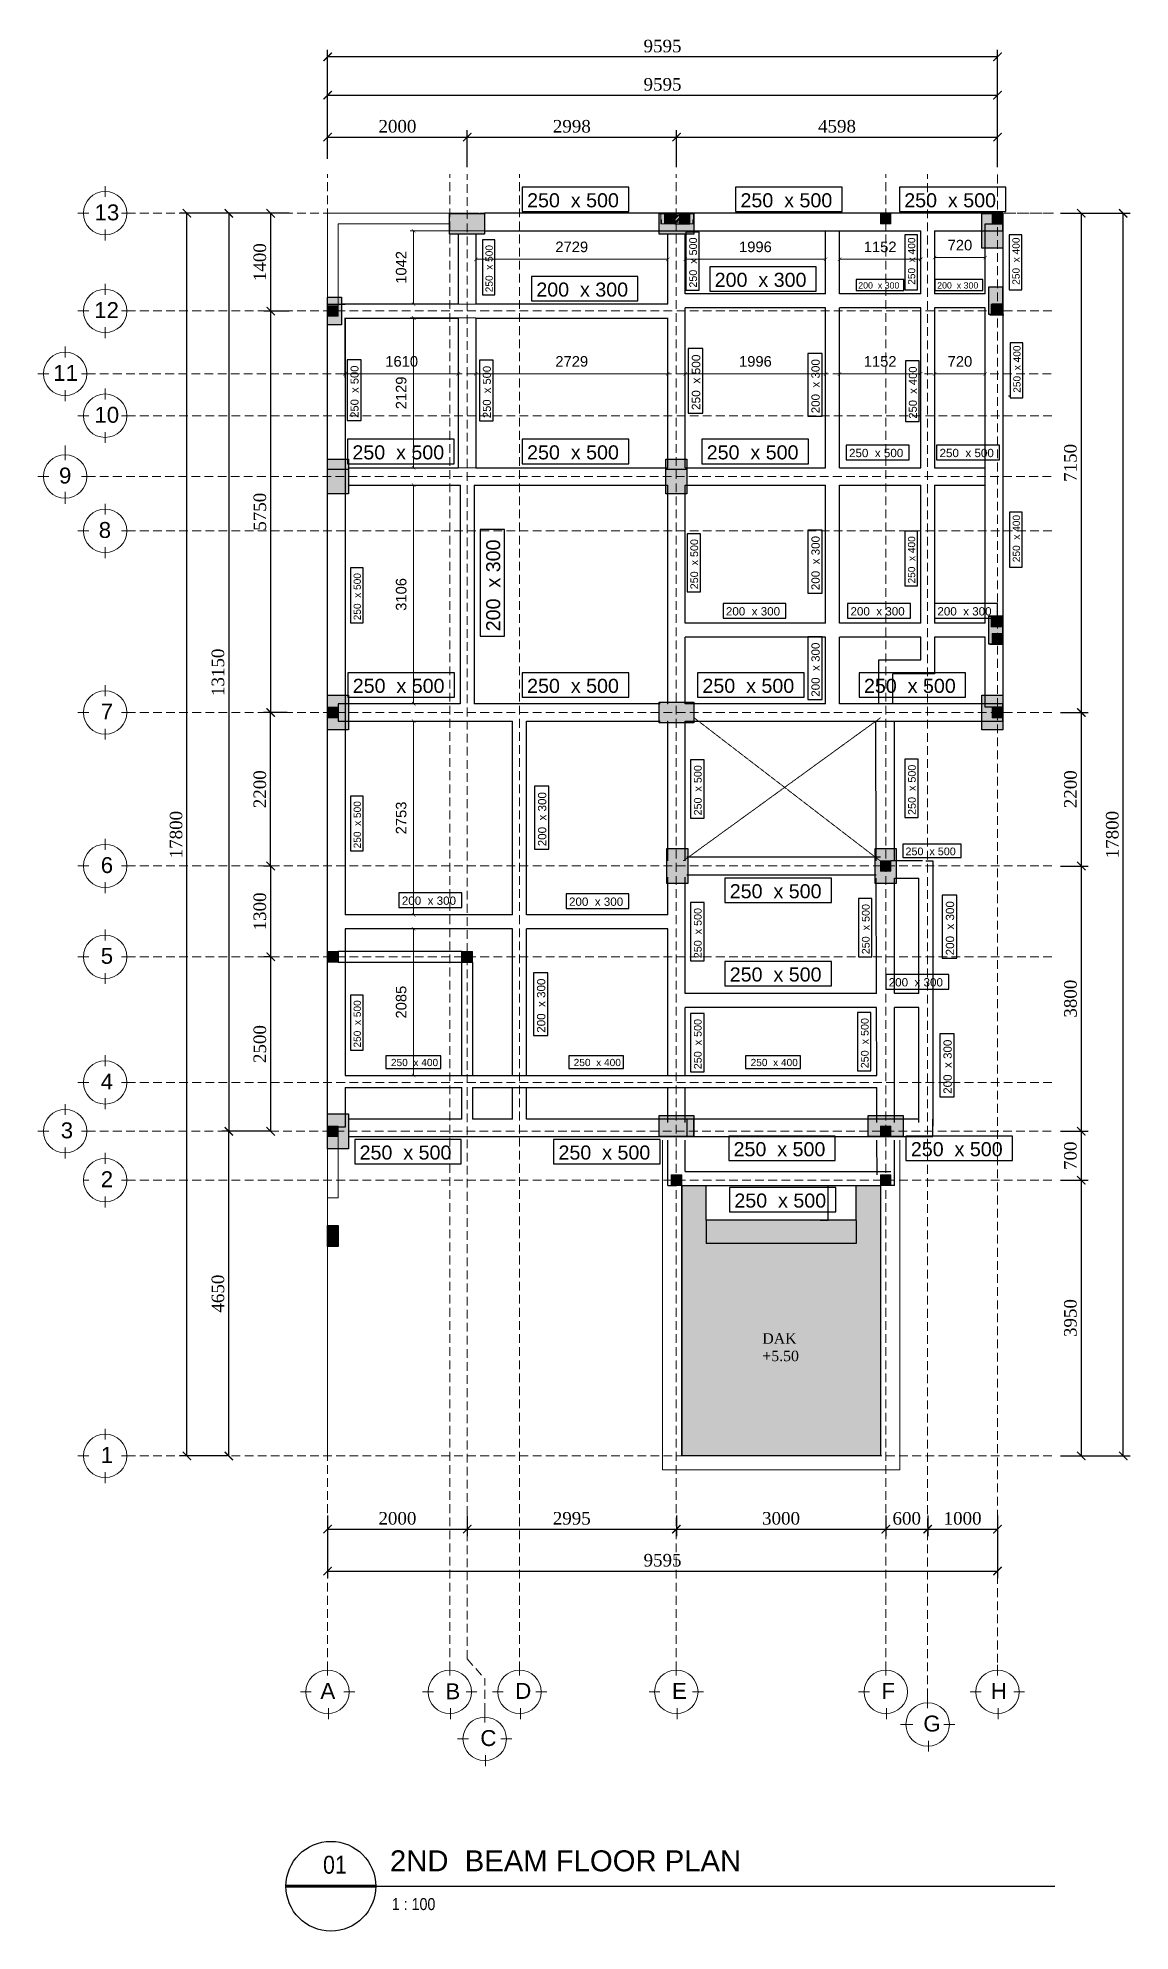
# Model space of a CAD drawing. Header units: millimetres. Extents: x 22 to 15548, y 16 to 26931.
import ezdxf
from ezdxf.enums import TextEntityAlignment as Align

# ---------------------------------------------------------------- set-up
doc = ezdxf.new("R2010")
doc.units = ezdxf.units.MM
doc.header["$MEASUREMENT"] = 0
for name, pattern in [('HIDDEN', [0.375, 0.25, -0.125]), ('HIDDEN2', [0.1875, 0.125, -0.0625]), ('SLD-Solid', [0])]:
    doc.linetypes.add(name, pattern=pattern)
for name, color, linetype, lineweight in [('09-Arsiran', 8, 'Continuous', 5), ('28-Arsiran', 252, 'Continuous', 5), ('8', 8, 'Continuous', 5), ('AS', 8, 'HIDDEN2', 5), ('DIM', 1, 'Continuous', 5), ('DINDING', 1, 'Continuous', 20), ('DOOR OPENING', 4, 'SLD-Solid', 5), ('HATCH', 8, 'Continuous', 5), ('KOL', 5, 'Continuous', 18)]:
    doc.layers.add(name, color=color, linetype=linetype, lineweight=lineweight)
for name, color, linetype in [('Balok', 6, 'Continuous'), ('NOT', 1, 'Continuous'), ('TEXT', 4, 'Continuous'), ('WALL', 255, 'Continuous')]:
    doc.layers.add(name, color=color, linetype=linetype)
doc.styles.add('NOTEXT1', font='arial.ttf')
doc.styles.add('NOTEXT2', font='arial.ttf')
doc.styles.add('NOTEXT4', font='arial.ttf')
doc.styles.get("Standard").update_dxf_attribs({"font": 'arial.ttf'})
doc.styles.add('style1', font='times.ttf', dxfattribs={"height": 0.15})
doc.styles.add('style2', font='times.ttf', dxfattribs={"height": 0.18})
doc.dimstyles.new('DIM100', dxfattribs={"dimscale": 0, "dimtxt": 150, "dimasz": 50, "dimexe": 50, "dimexo": 0, "dimgap": 100, "dimtad": 1, "dimtoh": 1, "dimdec": 0, "dimdsep": 46, "dimtxsty": 'Standard', "dimblk": 'ARCHTICK', "dimcen": 1, "dimclrd": 1, "dimclre": 1, "dimadec": 0, "dimazin": 0, "dimtfac": 250, "dimtdec": 0, "dimtix": 1, "dimtmove": 0, "dimatfit": 3, "dimldrblk": 'DOT', "dimfxl": 150, "dimtolj": 1, "dimtzin": 0, "dimlwd": 5, "dimlwe": 5, "dimarcsym": 0})
doc.dimstyles.new('ISO-25', dxfattribs={"dimtxt": 0.18, "dimasz": 0.12, "dimexe": 0.1, "dimexo": 0.1, "dimgap": 0.0625, "dimtad": 1, "dimtoh": 1, "dimdec": 0, "dimlfac": 1000, "dimtxsty": 'style2', "dimblk": 'ARCHTICK', "dimcen": 0.15, "dimclrd": 1, "dimclre": 1, "dimclrt": 4, "dimadec": 0, "dimazin": 0, "dimtfac": 1, "dimtdec": 0, "dimtmove": 0, "dimatfit": 3, "dimldrblk": 'OBLIQUE', "dimfxl": 1, "dimarcsym": 0})
pattern_1 = [(0, (0, 0), (0, 6.985), [5.08, -1.905]), (90, (0, 0), (-6.985, 4e-16), [5.08, -1.905])]

msp = doc.modelspace()

# ---------------------------------------------------------------- texts
at = {"attachment_point": 1}
for s, width, gutter_width, insert, char_height in [('250  x 500', 1573.380323, 8258.7697, (6976.6389, 24722.1553), 200), ('250  x 500', 1573.380323, 8258.7697, (10009.674, 24722.1553), 200), ('250  x 500', 1573.380323, 8258.7697, (12337.4666, 24722.1553), 200), ('200  x 300', 1573.380323, 8258.7697, (7107.4004, 23452.9528), 200), ('200  x 300', 1573.380323, 8258.7697, (9643.0111, 23591.5992), 200), ('200  x 300', 705.392765, 3702.6498, (11683.6136, 23457.1017), 89.66589), ('200  x 300', 705.392765, 3702.6498, (12805.4963, 23457.1017), 89.66589), ('250  x 500', 1573.380323, 8258.7697, (4493.1704, 21138.8132), 200), ('250  x 500', 1573.380323, 8258.7697, (6976.6389, 21138.8132), 200), ('250  x 500', 1573.380323, 8258.7697, (9529.8094, 21138.8132), 200), ('250  x 500', 930.30447, 4883.2252, (11552.2539, 21088.9379), 118.25551), ('250  x 500', 930.30447, 4883.2252, (12839.1052, 21088.9379), 118.25551), ('200  x 300', 928.748747, 4875.0591, (9802.3052, 18837.6513), 118.05776), ('200  x 300', 928.748747, 4875.0591, (11573.3423, 18837.6513), 118.05776), ('200  x 300', 928.748747, 4875.0591, (12809.0116, 18837.6513), 118.05776), ('250  x 500', 1573.380323, 8258.7697, (4498.2708, 17819.5048), 200), ('250  x 500', 1573.380323, 8258.7697, (6976.6389, 17819.5048), 200), ('250  x 500', 1573.380323, 8258.7697, (9468.8895, 17819.5048), 200), ('250  x 500', 1573.380323, 8258.7697, (11764.9934, 17819.5048), 200), ('250  x 500', 861.134024, 4520.1453, (12355.3331, 15420.4404), 109.46292), ('250  x 500', 1573.380323, 8258.7697, (9857.1495, 14899.7164), 200), ('200  x 300', 928.748747, 4875.0591, (5195.9108, 14724.4897), 118.05776), ('200  x 300', 928.748747, 4875.0591, (7572.1835, 14710.2679), 118.05776), ('250  x 500', 1573.380323, 8258.7697, (9857.1495, 13716.2829), 200), ('200  x 300', 928.748747, 4875.0591, (12116.9763, 13564.1443), 118.05776), ('250  x 400', 809.842132, 4250.911, (5040.7986, 12416.4897), 102.94296), ('250  x 400', 809.842132, 4250.911, (7638.4903, 12416.4897), 102.94296), ('250  x 400', 809.842132, 4250.911, (10153.3986, 12416.4897), 102.94296), ('250  x 500', 1573.380323, 8258.7697, (4595.4296, 11184.8883), 200), ('250  x 500', 1573.380323, 8258.7697, (7422.7199, 11184.8883), 200), ('250  x 500', 1573.380323, 8258.7697, (9911.3828, 11232.6896), 200), ('250  x 500', 1573.380323, 8258.7697, (12431.5551, 11232.6896), 200), ('250  x 500', 1573.380323, 8258.7697, (9922.6266, 10502.2352), 200)]:
    msp.add_mtext_dynamic_manual_height_columns(s, width=width, gutter_width=gutter_width, heights=[0], dxfattribs=dict(at, insert=insert, char_height=char_height))
at = {"attachment_point": 1, "rotation": 90}
for s, width, gutter_width, insert, char_height in [('250  x 500', 809.842132, 4250.911, (6384.7289, 23314.8615), 102.94296), ('250  x 500', 861.134024, 4520.1453, (9281.2279, 23380.0334), 109.46292), ('250  x 400', 809.842132, 4250.911, (12390.1367, 23421.2279), 102.94296), ('250  x 400', 809.842132, 4250.911, (13874.5826, 23421.2279), 102.94296), ('250  x 500', 951.976254, 4996.9817, (9317.2241, 21639.8421), 121.01032), ('200  x 300', 928.748747, 4875.0591, (11017.4904, 21593.5798), 118.05776), ('250  x 400', 809.842132, 4250.911, (13887.5469, 21885.8937), 102.94296), ('250  x 500', 895.273508, 4699.3455, (4466.8167, 21530.5049), 113.80256), ('250  x 500', 895.273508, 4699.3455, (6347.452, 21525.8674), 113.80256), ('250  x 400', 895.273508, 4699.3455, (12402.653, 21517.3358), 113.80256), ('250  x 400', 809.842132, 4250.911, (13879.6461, 19477.5521), 102.94296), ('200  x 300', 1573.380323, 8258.7697, (6394.4522, 18495.2856), 200), ('250  x 500', 861.134024, 4520.1453, (9297.6116, 19092.1107), 109.46292), ('200  x 300', 928.748747, 4875.0591, (11017.4904, 19079.7287), 118.05776), ('250  x 400', 809.842132, 4250.911, (12390.1367, 19174.6368), 102.94296), ('250  x 500', 809.842132, 4250.911, (4510.9524, 18651.4399), 102.94296), ('200  x 300', 928.748747, 4875.0591, (11017.4904, 17564.2552), 118.05776), ('250  x 500', 861.134024, 4520.1453, (9347.938, 15877.479), 109.46292), ('250  x 500', 861.134024, 4520.1453, (12391.4007, 15884.568), 109.46292), ('200  x 300', 928.748747, 4875.0591, (7131.4591, 15438.8947), 118.05776), ('250  x 500', 809.842132, 4250.911, (4510.9524, 15408.8795), 102.94296), ('250  x 500', 861.134024, 4520.1453, (9347.938, 13847.285), 109.46292), ('250  x 500', 861.134024, 4520.1453, (11735.6429, 13903.6803), 109.46292), ('200  x 300', 928.748747, 4875.0591, (12928.3111, 13888.7198), 118.05776), ('200  x 300', 928.748747, 4875.0591, (7117.3127, 12787.7221), 118.05776), ('250  x 500', 809.842132, 4250.911, (4510.9524, 12577.5679), 102.94296), ('250  x 500', 861.134024, 4520.1453, (9347.938, 12269.3729), 109.46292), ('250  x 500', 861.134024, 4520.1453, (11721.5402, 12282.8421), 109.46292), ('200  x 300', 928.748747, 4875.0591, (12894.344, 11919.8863), 118.05776)]:
    msp.add_mtext_dynamic_manual_height_columns(s, width=width, gutter_width=gutter_width, heights=[0], dxfattribs=dict(at, insert=insert, char_height=char_height))
at = {"layer": 'TEXT', "insert": (11908.699, 8316.0739), "char_height": 148.863316, "width": 3177.160828, "attachment_point": 5, "style": 'style1'}
msp.add_mtext('\\A1;\\pxql;DAK\\P+5.50', dxfattribs=at)

# ---------------------------------------------------------------- blocks, each defined once
blk = doc.blocks.new('KOLOM PRAKTIS')
at = {"layer": 'HATCH'}
h = blk.add_hatch(color=256, dxfattribs=at)
h.dxf.hatch_style = 1
h.paths.add_polyline_path([(-75, 75), (-75, -75), (75, -75), (75, 75)])
at = {"layer": 'KOL'}
blk.add_lwpolyline([(-75, -75), (75, -75), (75, 75), (-75, 75)], close=True, dxfattribs=at)
blk = doc.blocks.new('KSK 3A')
at = {"layer": 'DOOR OPENING', "linetype": 'Continuous'}
blk.add_line((0, 0), (0, 150), dxfattribs=at)
blk.add_lwpolyline([(50, 95), (40, 95), (40, 150), (5, 150), (5, 145), (0, 145), (0, 5), (5, 5), (5, 0), (50, 0)], close=True, dxfattribs=at)
blk = doc.blocks.new('_ArchTick')
at = {"color": 0, "linetype": 'ByBlock', "const_width": 0.15}
blk.add_lwpolyline([(-0.5, -0.5), (0.5, 0.5)], dxfattribs=at)
blk = doc.blocks.new('*D14')
at = {"layer": 'Defpoints', "color": 0, "transparency": 16777216}
for p in [(294.369, 168.872), (294.369, 161.722), (294.769, 161.722)]:
    blk.add_point(p, dxfattribs=at)
at = {"layer": 'DIM', "color": 1, "lineweight": -2, "transparency": 16777216}
for p, q in [((294.469, 168.872), (294.869, 168.872)), ((294.769, 168.872), (294.769, 161.722)), ((294.469, 161.722), (294.869, 161.722))]:
    blk.add_line(p, q, dxfattribs=at)
at = {"layer": 'DIM', "color": 1, "lineweight": -2, "transparency": 16777216, "xscale": 0.12, "yscale": 0.12, "zscale": 0.12}
for p, rotation in [((294.769, 168.872), 90), ((294.769, 161.722), 270)]:
    blk.add_blockref('_ArchTick', p, dxfattribs=dict(at, rotation=rotation))
at = {"layer": 'DIM', "color": 4, "transparency": 16777216, "insert": (294.614, 165.297), "char_height": 0.18, "attachment_point": 5, "rotation": 90, "style": 'style2'}
blk.add_mtext('7150', dxfattribs=at)
blk = doc.blocks.new('_Oblique')
at = {"color": 0, "linetype": 'ByBlock', "lineweight": -2}
blk.add_line((-0.5, -0.5), (0.5, 0.5), dxfattribs=at)
blk = doc.blocks.new('*D15')
at = {"layer": 'Defpoints', "color": 0, "transparency": 16777216}
for p in [(294.369, 161.722), (294.369, 159.522), (294.769, 159.522)]:
    blk.add_point(p, dxfattribs=at)
at = {"layer": 'DIM', "color": 1, "lineweight": -2, "transparency": 16777216}
for p, q in [((294.469, 161.722), (294.869, 161.722)), ((294.769, 161.722), (294.769, 159.522)), ((294.469, 159.522), (294.869, 159.522))]:
    blk.add_line(p, q, dxfattribs=at)
at = {"layer": 'DIM', "color": 1, "lineweight": -2, "transparency": 16777216, "xscale": 0.12, "yscale": 0.12, "zscale": 0.12}
for p, rotation in [((294.769, 161.722), 90), ((294.769, 159.522), 270)]:
    blk.add_blockref('_ArchTick', p, dxfattribs=dict(at, rotation=rotation))
at = {"layer": 'DIM', "color": 4, "transparency": 16777216, "insert": (294.615, 160.622), "char_height": 0.18, "attachment_point": 5, "rotation": 90, "style": 'style2'}
blk.add_mtext('2200', dxfattribs=at)
blk = doc.blocks.new('*D16')
at = {"layer": 'Defpoints', "color": 0, "transparency": 16777216}
for p in [(294.369, 159.522), (294.369, 155.722), (294.769, 155.722)]:
    blk.add_point(p, dxfattribs=at)
at = {"layer": 'DIM', "color": 1, "lineweight": -2, "transparency": 16777216}
for p, q in [((294.469, 159.522), (294.869, 159.522)), ((294.769, 159.522), (294.769, 155.722)), ((294.469, 155.722), (294.869, 155.722))]:
    blk.add_line(p, q, dxfattribs=at)
at = {"layer": 'DIM', "color": 1, "lineweight": -2, "transparency": 16777216, "xscale": 0.12, "yscale": 0.12, "zscale": 0.12}
for p, rotation in [((294.769, 159.522), 90), ((294.769, 155.722), 270)]:
    blk.add_blockref('_ArchTick', p, dxfattribs=dict(at, rotation=rotation))
at = {"layer": 'DIM', "color": 4, "transparency": 16777216, "insert": (294.615, 157.622), "char_height": 0.18, "attachment_point": 5, "rotation": 90, "style": 'style2'}
blk.add_mtext('3800', dxfattribs=at)
blk = doc.blocks.new('*D17')
at = {"layer": 'Defpoints', "color": 0, "transparency": 16777216}
for p in [(294.369, 155.722), (294.369, 155.022), (294.769, 155.022)]:
    blk.add_point(p, dxfattribs=at)
at = {"layer": 'DIM', "color": 1, "lineweight": -2, "transparency": 16777216}
for p, q in [((294.469, 155.722), (294.869, 155.722)), ((294.769, 155.722), (294.769, 155.022)), ((294.469, 155.022), (294.869, 155.022))]:
    blk.add_line(p, q, dxfattribs=at)
at = {"layer": 'DIM', "color": 1, "lineweight": -2, "transparency": 16777216, "xscale": 0.12, "yscale": 0.12, "zscale": 0.12}
for p, rotation in [((294.769, 155.722), 90), ((294.769, 155.022), 270)]:
    blk.add_blockref('_ArchTick', p, dxfattribs=dict(at, rotation=rotation))
at = {"layer": 'DIM', "color": 4, "transparency": 16777216, "insert": (294.614, 155.372), "char_height": 0.18, "attachment_point": 5, "rotation": 90, "style": 'style2'}
blk.add_mtext('700', dxfattribs=at)
blk = doc.blocks.new('*D18')
at = {"layer": 'Defpoints', "color": 0, "transparency": 16777216}
for p in [(283.974, 150.32), (285.974, 150.32), (285.974, 150.023)]:
    blk.add_point(p, dxfattribs=at)
at = {"layer": 'DIM', "color": 1, "lineweight": -2, "transparency": 16777216}
for p, q in [((283.974, 150.22), (283.974, 149.923)), ((283.974, 150.023), (285.974, 150.023)), ((285.974, 150.22), (285.974, 149.923))]:
    blk.add_line(p, q, dxfattribs=at)
at = {"layer": 'DIM', "color": 1, "lineweight": -2, "transparency": 16777216, "xscale": 0.12, "yscale": 0.12, "zscale": 0.12, "rotation": 180}
blk.add_blockref('_ArchTick', (283.974, 150.023), dxfattribs=at)
at = {"layer": 'DIM', "color": 1, "lineweight": -2, "transparency": 16777216, "xscale": 0.12, "yscale": 0.12, "zscale": 0.12}
blk.add_blockref('_ArchTick', (285.974, 150.023), dxfattribs=at)
at = {"layer": 'DIM', "color": 4, "transparency": 16777216, "insert": (284.974, 150.177), "char_height": 0.18, "attachment_point": 5, "style": 'style2'}
blk.add_mtext('2000', dxfattribs=at)
blk = doc.blocks.new('*D19')
at = {"layer": 'Defpoints', "color": 0, "transparency": 16777216}
for p in [(285.974, 150.32), (288.969, 150.32), (288.969, 150.023)]:
    blk.add_point(p, dxfattribs=at)
at = {"layer": 'DIM', "color": 1, "lineweight": -2, "transparency": 16777216}
for p, q in [((285.974, 150.22), (285.974, 149.923)), ((285.974, 150.023), (288.969, 150.023)), ((288.969, 150.22), (288.969, 149.923))]:
    blk.add_line(p, q, dxfattribs=at)
at = {"layer": 'DIM', "color": 1, "lineweight": -2, "transparency": 16777216, "xscale": 0.12, "yscale": 0.12, "zscale": 0.12, "rotation": 180}
blk.add_blockref('_ArchTick', (285.974, 150.023), dxfattribs=at)
at = {"layer": 'DIM', "color": 1, "lineweight": -2, "transparency": 16777216, "xscale": 0.12, "yscale": 0.12, "zscale": 0.12}
blk.add_blockref('_ArchTick', (288.969, 150.023), dxfattribs=at)
at = {"layer": 'DIM', "color": 4, "transparency": 16777216, "insert": (287.471, 150.177), "char_height": 0.18, "attachment_point": 5, "style": 'style2'}
blk.add_mtext('2995', dxfattribs=at)
blk = doc.blocks.new('*D20')
at = {"layer": 'Defpoints', "color": 0, "transparency": 16777216}
for p in [(288.969, 150.32), (291.969, 150.32), (291.969, 150.023)]:
    blk.add_point(p, dxfattribs=at)
at = {"layer": 'DIM', "color": 1, "lineweight": -2, "transparency": 16777216}
for p, q in [((288.969, 150.22), (288.969, 149.923)), ((288.969, 150.023), (291.969, 150.023)), ((291.969, 150.22), (291.969, 149.923))]:
    blk.add_line(p, q, dxfattribs=at)
at = {"layer": 'DIM', "color": 1, "lineweight": -2, "transparency": 16777216, "xscale": 0.12, "yscale": 0.12, "zscale": 0.12, "rotation": 180}
blk.add_blockref('_ArchTick', (288.969, 150.023), dxfattribs=at)
at = {"layer": 'DIM', "color": 1, "lineweight": -2, "transparency": 16777216, "xscale": 0.12, "yscale": 0.12, "zscale": 0.12}
blk.add_blockref('_ArchTick', (291.969, 150.023), dxfattribs=at)
at = {"layer": 'DIM', "color": 4, "transparency": 16777216, "insert": (290.469, 150.177), "char_height": 0.18, "attachment_point": 5, "style": 'style2'}
blk.add_mtext('3000', dxfattribs=at)
blk = doc.blocks.new('*D21')
at = {"layer": 'Defpoints', "color": 0, "transparency": 16777216}
for p in [(291.969, 150.32), (292.569, 150.32), (292.569, 150.023)]:
    blk.add_point(p, dxfattribs=at)
at = {"layer": 'DIM', "color": 1, "lineweight": -2, "transparency": 16777216}
for p, q in [((291.969, 150.22), (291.969, 149.923)), ((291.969, 150.023), (292.569, 150.023)), ((292.569, 150.22), (292.569, 149.923))]:
    blk.add_line(p, q, dxfattribs=at)
at = {"layer": 'DIM', "color": 1, "lineweight": -2, "transparency": 16777216, "xscale": 0.12, "yscale": 0.12, "zscale": 0.12, "rotation": 180}
blk.add_blockref('_ArchTick', (291.969, 150.023), dxfattribs=at)
at = {"layer": 'DIM', "color": 1, "lineweight": -2, "transparency": 16777216, "xscale": 0.12, "yscale": 0.12, "zscale": 0.12}
blk.add_blockref('_ArchTick', (292.569, 150.023), dxfattribs=at)
at = {"layer": 'DIM', "color": 4, "transparency": 16777216, "insert": (292.269, 150.177), "char_height": 0.18, "attachment_point": 5, "style": 'style2'}
blk.add_mtext('600', dxfattribs=at)
blk = doc.blocks.new('*D22')
at = {"layer": 'Defpoints', "color": 0, "transparency": 16777216}
for p in [(292.569, 150.32), (293.569, 150.32), (293.569, 150.023)]:
    blk.add_point(p, dxfattribs=at)
at = {"layer": 'DIM', "color": 1, "lineweight": -2, "transparency": 16777216}
for p, q in [((292.569, 150.22), (292.569, 149.923)), ((292.569, 150.023), (293.569, 150.023)), ((293.569, 150.22), (293.569, 149.923))]:
    blk.add_line(p, q, dxfattribs=at)
at = {"layer": 'DIM', "color": 1, "lineweight": -2, "transparency": 16777216, "xscale": 0.12, "yscale": 0.12, "zscale": 0.12, "rotation": 180}
blk.add_blockref('_ArchTick', (292.569, 150.023), dxfattribs=at)
at = {"layer": 'DIM', "color": 1, "lineweight": -2, "transparency": 16777216, "xscale": 0.12, "yscale": 0.12, "zscale": 0.12}
blk.add_blockref('_ArchTick', (293.569, 150.023), dxfattribs=at)
at = {"layer": 'DIM', "color": 4, "transparency": 16777216, "insert": (293.069, 150.177), "char_height": 0.18, "attachment_point": 5, "style": 'style2'}
blk.add_mtext('1000', dxfattribs=at)
blk = doc.blocks.new('*D23')
at = {"layer": 'Defpoints', "color": 0, "transparency": 16777216}
for p in [(283.974, 150.023), (293.569, 150.023), (293.569, 149.423)]:
    blk.add_point(p, dxfattribs=at)
at = {"layer": 'DIM', "color": 1, "lineweight": -2, "transparency": 16777216}
for p, q in [((283.974, 149.923), (283.974, 149.323)), ((293.569, 149.923), (293.569, 149.323)), ((283.974, 149.423), (293.569, 149.423))]:
    blk.add_line(p, q, dxfattribs=at)
at = {"layer": 'DIM', "color": 1, "lineweight": -2, "transparency": 16777216, "xscale": 0.12, "yscale": 0.12, "zscale": 0.12, "rotation": 180}
blk.add_blockref('_ArchTick', (283.974, 149.423), dxfattribs=at)
at = {"layer": 'DIM', "color": 1, "lineweight": -2, "transparency": 16777216, "xscale": 0.12, "yscale": 0.12, "zscale": 0.12}
blk.add_blockref('_ArchTick', (293.569, 149.423), dxfattribs=at)
at = {"layer": 'DIM', "color": 4, "transparency": 16777216, "insert": (288.771, 149.577), "char_height": 0.18, "attachment_point": 5, "style": 'style2'}
blk.add_mtext('9595', dxfattribs=at)
blk = doc.blocks.new('*D24')
at = {"layer": 'Defpoints', "color": 0, "transparency": 16777216}
for p in [(294.369, 155.022), (294.369, 151.072), (294.769, 151.072)]:
    blk.add_point(p, dxfattribs=at)
at = {"layer": 'DIM', "color": 1, "lineweight": -2, "transparency": 16777216}
for p, q in [((294.469, 155.022), (294.869, 155.022)), ((294.769, 155.022), (294.769, 151.072)), ((294.469, 151.072), (294.869, 151.072))]:
    blk.add_line(p, q, dxfattribs=at)
at = {"layer": 'DIM', "color": 1, "lineweight": -2, "transparency": 16777216, "xscale": 0.12, "yscale": 0.12, "zscale": 0.12}
for p, rotation in [((294.769, 155.022), 90), ((294.769, 151.072), 270)]:
    blk.add_blockref('_ArchTick', p, dxfattribs=dict(at, rotation=rotation))
at = {"layer": 'DIM', "color": 4, "transparency": 16777216, "insert": (294.614, 153.047), "char_height": 0.18, "attachment_point": 5, "rotation": 90, "style": 'style2'}
blk.add_mtext('3950', dxfattribs=at)
blk = doc.blocks.new('*D25')
at = {"layer": 'Defpoints', "color": 0, "transparency": 16777216}
for p in [(294.769, 168.872), (295.369, 168.872), (294.769, 151.072)]:
    blk.add_point(p, dxfattribs=at)
at = {"layer": 'DIM', "color": 1, "lineweight": -2, "transparency": 16777216}
for p, q in [((294.869, 168.872), (295.469, 168.872)), ((295.369, 151.072), (295.369, 168.872)), ((294.869, 151.072), (295.469, 151.072))]:
    blk.add_line(p, q, dxfattribs=at)
at = {"layer": 'DIM', "color": 1, "lineweight": -2, "transparency": 16777216, "xscale": 0.12, "yscale": 0.12, "zscale": 0.12}
for p, rotation in [((295.369, 168.872), 90), ((295.369, 151.072), 270)]:
    blk.add_blockref('_ArchTick', p, dxfattribs=dict(at, rotation=rotation))
at = {"layer": 'DIM', "color": 4, "transparency": 16777216, "insert": (295.214, 159.972), "char_height": 0.18, "attachment_point": 5, "rotation": 90, "style": 'style2'}
blk.add_mtext('17800', dxfattribs=at)
blk = doc.blocks.new('*D26')
at = {"layer": 'Defpoints', "color": 0, "transparency": 16777216}
for p in [(282.559, 155.722), (282.659, 155.722), (282.638, 151.072)]:
    blk.add_point(p, dxfattribs=at)
at = {"layer": 'DIM', "color": 1, "lineweight": -2, "transparency": 16777216}
for p, q in [((282.559, 155.722), (282.459, 155.722)), ((282.559, 151.072), (282.559, 155.722)), ((282.538, 151.072), (282.459, 151.072))]:
    blk.add_line(p, q, dxfattribs=at)
at = {"layer": 'DIM', "color": 1, "lineweight": -2, "transparency": 16777216, "xscale": 0.12, "yscale": 0.12, "zscale": 0.12}
for p, rotation in [((282.559, 155.722), 90), ((282.559, 151.072), 270)]:
    blk.add_blockref('_ArchTick', p, dxfattribs=dict(at, rotation=rotation))
at = {"layer": 'DIM', "color": 4, "transparency": 16777216, "insert": (282.404, 153.397), "char_height": 0.18, "attachment_point": 5, "rotation": 90, "style": 'style2'}
blk.add_mtext('4650', dxfattribs=at)
blk = doc.blocks.new('*D27')
at = {"layer": 'Defpoints', "color": 0, "transparency": 16777216}
for p in [(283.159, 158.222), (283.259, 158.222), (283.259, 155.722)]:
    blk.add_point(p, dxfattribs=at)
at = {"layer": 'DIM', "color": 1, "lineweight": -2, "transparency": 16777216}
for p, q in [((283.159, 158.222), (283.059, 158.222)), ((283.159, 155.722), (283.159, 158.222)), ((283.159, 155.722), (283.059, 155.722))]:
    blk.add_line(p, q, dxfattribs=at)
at = {"layer": 'DIM', "color": 1, "lineweight": -2, "transparency": 16777216, "xscale": 0.12, "yscale": 0.12, "zscale": 0.12}
for p, rotation in [((283.159, 158.222), 90), ((283.159, 155.722), 270)]:
    blk.add_blockref('_ArchTick', p, dxfattribs=dict(at, rotation=rotation))
at = {"layer": 'DIM', "color": 4, "transparency": 16777216, "insert": (283.004, 156.972), "char_height": 0.18, "attachment_point": 5, "rotation": 90, "style": 'style2'}
blk.add_mtext('2500', dxfattribs=at)
blk = doc.blocks.new('*D28')
at = {"layer": 'Defpoints', "color": 0, "transparency": 16777216}
for p in [(283.159, 159.522), (283.259, 159.522), (283.259, 158.222)]:
    blk.add_point(p, dxfattribs=at)
at = {"layer": 'DIM', "color": 1, "lineweight": -2, "transparency": 16777216}
for p, q in [((283.159, 159.522), (283.059, 159.522)), ((283.159, 158.222), (283.159, 159.522)), ((283.159, 158.222), (283.059, 158.222))]:
    blk.add_line(p, q, dxfattribs=at)
at = {"layer": 'DIM', "color": 1, "lineweight": -2, "transparency": 16777216, "xscale": 0.12, "yscale": 0.12, "zscale": 0.12}
for p, rotation in [((283.159, 159.522), 90), ((283.159, 158.222), 270)]:
    blk.add_blockref('_ArchTick', p, dxfattribs=dict(at, rotation=rotation))
at = {"layer": 'DIM', "color": 4, "transparency": 16777216, "insert": (283.004, 158.872), "char_height": 0.18, "attachment_point": 5, "rotation": 90, "style": 'style2'}
blk.add_mtext('1300', dxfattribs=at)
blk = doc.blocks.new('*D29')
at = {"layer": 'Defpoints', "color": 0, "transparency": 16777216}
for p in [(283.158, 161.722), (283.497, 161.722), (283.258, 159.522)]:
    blk.add_point(p, dxfattribs=at)
at = {"layer": 'DIM', "color": 1, "lineweight": -2, "transparency": 16777216}
for p, q in [((283.397, 161.722), (283.058, 161.722)), ((283.158, 159.522), (283.158, 161.722)), ((283.158, 159.522), (283.058, 159.522))]:
    blk.add_line(p, q, dxfattribs=at)
at = {"layer": 'DIM', "color": 1, "lineweight": -2, "transparency": 16777216, "xscale": 0.12, "yscale": 0.12, "zscale": 0.12}
for p, rotation in [((283.158, 161.722), 90), ((283.158, 159.522), 270)]:
    blk.add_blockref('_ArchTick', p, dxfattribs=dict(at, rotation=rotation))
at = {"layer": 'DIM', "color": 4, "transparency": 16777216, "insert": (283.004, 160.622), "char_height": 0.18, "attachment_point": 5, "rotation": 90, "style": 'style2'}
blk.add_mtext('2200', dxfattribs=at)
blk = doc.blocks.new('*D30')
at = {"layer": 'Defpoints', "color": 0, "transparency": 16777216}
for p in [(283.159, 167.472), (283.524, 167.472), (283.497, 161.722)]:
    blk.add_point(p, dxfattribs=at)
at = {"layer": 'DIM', "color": 1, "lineweight": -2, "transparency": 16777216}
for p, q in [((283.424, 167.472), (283.059, 167.472)), ((283.159, 161.722), (283.159, 167.472)), ((283.397, 161.722), (283.059, 161.722))]:
    blk.add_line(p, q, dxfattribs=at)
at = {"layer": 'DIM', "color": 1, "lineweight": -2, "transparency": 16777216, "xscale": 0.12, "yscale": 0.12, "zscale": 0.12}
for p, rotation in [((283.159, 167.472), 90), ((283.159, 161.722), 270)]:
    blk.add_blockref('_ArchTick', p, dxfattribs=dict(at, rotation=rotation))
at = {"layer": 'DIM', "color": 4, "transparency": 16777216, "insert": (283.004, 164.597), "char_height": 0.18, "attachment_point": 5, "rotation": 90, "style": 'style2'}
blk.add_mtext('5750', dxfattribs=at)
blk = doc.blocks.new('*D31')
at = {"layer": 'Defpoints', "color": 0, "transparency": 16777216}
for p in [(283.159, 168.872), (283.524, 168.872), (283.259, 167.472)]:
    blk.add_point(p, dxfattribs=at)
at = {"layer": 'DIM', "color": 1, "lineweight": -2, "transparency": 16777216}
for p, q in [((283.424, 168.872), (283.059, 168.872)), ((283.159, 167.472), (283.159, 168.872)), ((283.159, 167.472), (283.059, 167.472))]:
    blk.add_line(p, q, dxfattribs=at)
at = {"layer": 'DIM', "color": 1, "lineweight": -2, "transparency": 16777216, "xscale": 0.12, "yscale": 0.12, "zscale": 0.12}
for p, rotation in [((283.159, 168.872), 90), ((283.159, 167.472), 270)]:
    blk.add_blockref('_ArchTick', p, dxfattribs=dict(at, rotation=rotation))
at = {"layer": 'DIM', "color": 4, "transparency": 16777216, "insert": (283.004, 168.172), "char_height": 0.18, "attachment_point": 5, "rotation": 90, "style": 'style2'}
blk.add_mtext('1400', dxfattribs=at)
blk = doc.blocks.new('*D32')
at = {"layer": 'Defpoints', "color": 0, "transparency": 16777216}
for p in [(283.159, 168.872), (282.559, 155.722), (283.159, 155.722)]:
    blk.add_point(p, dxfattribs=at)
at = {"layer": 'DIM', "color": 1, "lineweight": -2, "transparency": 16777216}
for p, q in [((283.059, 168.872), (282.459, 168.872)), ((282.559, 168.872), (282.559, 155.722)), ((283.059, 155.722), (282.459, 155.722))]:
    blk.add_line(p, q, dxfattribs=at)
at = {"layer": 'DIM', "color": 1, "lineweight": -2, "transparency": 16777216, "xscale": 0.12, "yscale": 0.12, "zscale": 0.12}
for p, rotation in [((282.559, 168.872), 90), ((282.559, 155.722), 270)]:
    blk.add_blockref('_ArchTick', p, dxfattribs=dict(at, rotation=rotation))
at = {"layer": 'DIM', "color": 4, "transparency": 16777216, "insert": (282.404, 162.297), "char_height": 0.18, "attachment_point": 5, "rotation": 90, "style": 'style2'}
blk.add_mtext('13150', dxfattribs=at)
blk = doc.blocks.new('*D33')
at = {"layer": 'Defpoints', "color": 0, "transparency": 16777216}
for p in [(281.959, 168.872), (282.559, 168.872), (282.559, 151.072)]:
    blk.add_point(p, dxfattribs=at)
at = {"layer": 'DIM', "color": 1, "lineweight": -2, "transparency": 16777216}
for p, q in [((282.459, 168.872), (281.859, 168.872)), ((281.959, 151.072), (281.959, 168.872)), ((282.459, 151.072), (281.859, 151.072))]:
    blk.add_line(p, q, dxfattribs=at)
at = {"layer": 'DIM', "color": 1, "lineweight": -2, "transparency": 16777216, "xscale": 0.12, "yscale": 0.12, "zscale": 0.12}
for p, rotation in [((281.959, 168.872), 90), ((281.959, 151.072), 270)]:
    blk.add_blockref('_ArchTick', p, dxfattribs=dict(at, rotation=rotation))
at = {"layer": 'DIM', "color": 4, "transparency": 16777216, "insert": (281.804, 159.972), "char_height": 0.18, "attachment_point": 5, "rotation": 90, "style": 'style2'}
blk.add_mtext('17800', dxfattribs=at)
blk = doc.blocks.new('*D34')
at = {"layer": 'Defpoints', "color": 0, "transparency": 16777216}
for p in [(285.974, 169.964), (283.974, 169.553), (285.974, 169.434)]:
    blk.add_point(p, dxfattribs=at)
at = {"layer": 'DIM', "color": 1, "lineweight": -2, "transparency": 16777216}
for p, q in [((283.974, 169.653), (283.974, 170.064)), ((285.974, 169.534), (285.974, 170.064)), ((283.974, 169.964), (285.974, 169.964))]:
    blk.add_line(p, q, dxfattribs=at)
at = {"layer": 'DIM', "color": 1, "lineweight": -2, "transparency": 16777216, "xscale": 0.12, "yscale": 0.12, "zscale": 0.12, "rotation": 180}
blk.add_blockref('_ArchTick', (283.974, 169.964), dxfattribs=at)
at = {"layer": 'DIM', "color": 1, "lineweight": -2, "transparency": 16777216, "xscale": 0.12, "yscale": 0.12, "zscale": 0.12}
blk.add_blockref('_ArchTick', (285.974, 169.964), dxfattribs=at)
at = {"layer": 'DIM', "color": 4, "transparency": 16777216, "insert": (284.974, 170.118), "char_height": 0.18, "attachment_point": 5, "style": 'style2'}
blk.add_mtext('2000', dxfattribs=at)
blk = doc.blocks.new('*D35')
at = {"layer": 'Defpoints', "color": 0, "transparency": 16777216}
for p in [(288.971, 169.964), (285.974, 169.434), (288.971, 169.434)]:
    blk.add_point(p, dxfattribs=at)
at = {"layer": 'DIM', "color": 1, "lineweight": -2, "transparency": 16777216}
for p, q in [((285.974, 169.534), (285.974, 170.064)), ((288.971, 169.534), (288.971, 170.064)), ((285.974, 169.964), (288.971, 169.964))]:
    blk.add_line(p, q, dxfattribs=at)
at = {"layer": 'DIM', "color": 1, "lineweight": -2, "transparency": 16777216, "xscale": 0.12, "yscale": 0.12, "zscale": 0.12, "rotation": 180}
blk.add_blockref('_ArchTick', (285.974, 169.964), dxfattribs=at)
at = {"layer": 'DIM', "color": 1, "lineweight": -2, "transparency": 16777216, "xscale": 0.12, "yscale": 0.12, "zscale": 0.12}
blk.add_blockref('_ArchTick', (288.971, 169.964), dxfattribs=at)
at = {"layer": 'DIM', "color": 4, "transparency": 16777216, "insert": (287.472, 170.118), "char_height": 0.18, "attachment_point": 5, "style": 'style2'}
blk.add_mtext('2998', dxfattribs=at)
blk = doc.blocks.new('*D36')
at = {"layer": 'Defpoints', "color": 0, "transparency": 16777216}
for p in [(293.569, 169.964), (288.971, 169.434), (293.569, 169.434)]:
    blk.add_point(p, dxfattribs=at)
at = {"layer": 'DIM', "color": 1, "lineweight": -2, "transparency": 16777216}
for p, q in [((288.971, 169.534), (288.971, 170.064)), ((293.569, 169.534), (293.569, 170.064)), ((288.971, 169.964), (293.569, 169.964))]:
    blk.add_line(p, q, dxfattribs=at)
at = {"layer": 'DIM', "color": 1, "lineweight": -2, "transparency": 16777216, "xscale": 0.12, "yscale": 0.12, "zscale": 0.12, "rotation": 180}
blk.add_blockref('_ArchTick', (288.971, 169.964), dxfattribs=at)
at = {"layer": 'DIM', "color": 1, "lineweight": -2, "transparency": 16777216, "xscale": 0.12, "yscale": 0.12, "zscale": 0.12}
blk.add_blockref('_ArchTick', (293.569, 169.964), dxfattribs=at)
at = {"layer": 'DIM', "color": 4, "transparency": 16777216, "insert": (291.27, 170.118), "char_height": 0.18, "attachment_point": 5, "style": 'style2'}
blk.add_mtext('4598', dxfattribs=at)
blk = doc.blocks.new('*D37')
at = {"layer": 'Defpoints', "color": 0, "transparency": 16777216}
for p in [(293.569, 170.564), (283.974, 169.964), (293.569, 169.964)]:
    blk.add_point(p, dxfattribs=at)
at = {"layer": 'DIM', "color": 1, "lineweight": -2, "transparency": 16777216}
for p, q in [((283.974, 170.064), (283.974, 170.664)), ((293.569, 170.064), (293.569, 170.664)), ((283.974, 170.564), (293.569, 170.564))]:
    blk.add_line(p, q, dxfattribs=at)
at = {"layer": 'DIM', "color": 1, "lineweight": -2, "transparency": 16777216, "xscale": 0.12, "yscale": 0.12, "zscale": 0.12, "rotation": 180}
blk.add_blockref('_ArchTick', (283.974, 170.564), dxfattribs=at)
at = {"layer": 'DIM', "color": 1, "lineweight": -2, "transparency": 16777216, "xscale": 0.12, "yscale": 0.12, "zscale": 0.12}
blk.add_blockref('_ArchTick', (293.569, 170.564), dxfattribs=at)
at = {"layer": 'DIM', "color": 4, "transparency": 16777216, "insert": (288.771, 170.718), "char_height": 0.18, "attachment_point": 5, "style": 'style2'}
blk.add_mtext('9595', dxfattribs=at)
blk = doc.blocks.new('*D38')
at = {"layer": 'Defpoints', "color": 0, "transparency": 16777216}
for p in [(283.974, 171.113), (283.974, 170.564), (293.569, 170.564)]:
    blk.add_point(p, dxfattribs=at)
at = {"layer": 'DIM', "color": 1, "lineweight": -2, "transparency": 16777216}
for p, q in [((283.974, 170.664), (283.974, 171.213)), ((293.569, 170.664), (293.569, 171.213)), ((293.569, 171.113), (283.974, 171.113))]:
    blk.add_line(p, q, dxfattribs=at)
at = {"layer": 'DIM', "color": 1, "lineweight": -2, "transparency": 16777216, "xscale": 0.12, "yscale": 0.12, "zscale": 0.12, "rotation": 180}
blk.add_blockref('_ArchTick', (283.974, 171.113), dxfattribs=at)
at = {"layer": 'DIM', "color": 1, "lineweight": -2, "transparency": 16777216, "xscale": 0.12, "yscale": 0.12, "zscale": 0.12}
blk.add_blockref('_ArchTick', (293.569, 171.113), dxfattribs=at)
at = {"layer": 'DIM', "color": 4, "transparency": 16777216, "insert": (288.771, 171.267), "char_height": 0.18, "attachment_point": 5, "style": 'style2'}
blk.add_mtext('9595', dxfattribs=at)
blk = doc.blocks.new('*D56')
at = {"color": 1, "lineweight": -2, "transparency": 16777216}
for p, q in [((11140, 10618), (11258, 10618)), ((11258, 10122), (11258, 10618)), ((11140, 10122), (11258, 10122))]:
    blk.add_line(p, q, dxfattribs=at)
at = {"layer": 'Defpoints', "color": 0, "transparency": 16777216}
for p in [(11140, 10618), (11258, 10618), (11140, 10122)]:
    blk.add_point(p, dxfattribs=at)
at = {"color": 1, "lineweight": -2, "transparency": 16777216, "xscale": 0.12, "yscale": 0.12, "zscale": 0.12}
for p, rotation in [((11258, 10618), 90), ((11258, 10122), 270)]:
    blk.add_blockref('_ArchTick', p, dxfattribs=dict(at, rotation=rotation))
at = {"color": 4, "transparency": 16777216, "insert": (11258, 10370), "char_height": 0.18, "attachment_point": 5, "rotation": 90, "style": 'style2'}
blk.add_mtext('496204', dxfattribs=at)
blk = doc.blocks.new('*D57')
at = {"color": 1, "lineweight": -2, "transparency": 16777216}
for p, q in [((9522, 10121), (9522, 9793)), ((11653, 10121), (11653, 9793)), ((11653, 9793), (9522, 9793))]:
    blk.add_line(p, q, dxfattribs=at)
at = {"layer": 'Defpoints', "color": 0, "transparency": 16777216}
for p in [(9522, 10122), (11653, 10122), (9522, 9793)]:
    blk.add_point(p, dxfattribs=at)
at = {"color": 1, "lineweight": -2, "transparency": 16777216, "xscale": 0.12, "yscale": 0.12, "zscale": 0.12, "rotation": 180}
blk.add_blockref('_ArchTick', (9522, 9793), dxfattribs=at)
at = {"color": 1, "lineweight": -2, "transparency": 16777216, "xscale": 0.12, "yscale": 0.12, "zscale": 0.12}
blk.add_blockref('_ArchTick', (11653, 9793), dxfattribs=at)
at = {"color": 4, "transparency": 16777216, "insert": (10587, 9793), "char_height": 0.18, "attachment_point": 5, "style": 'style2'}
blk.add_mtext('2131227', dxfattribs=at)
blk = doc.blocks.new('as2')
at = {"layer": '09-Arsiran'}
for p, q in [((242.633, 163.367), (242.633, 163.211)), ((242.244, 162.978), (242.4, 162.978)), ((242.633, 162.744), (242.633, 162.588)), ((242.867, 162.978), (243.022, 162.978)), ((242.633, 161.967), (242.633, 161.811)), ((242.244, 161.578), (242.4, 161.578)), ((242.867, 161.578), (243.022, 161.578)), ((242.633, 161.344), (242.633, 161.188)), ((242.06, 161.067), (242.06, 160.911)), ((241.67, 160.678), (241.826, 160.678)), ((242.293, 160.678), (242.449, 160.678)), ((242.06, 160.444), (242.06, 160.288)), ((242.633, 160.467), (242.633, 160.311)), ((242.244, 160.078), (242.4, 160.078)), ((242.867, 160.078), (243.022, 160.078)), ((242.633, 159.844), (242.633, 159.688)), ((242.06, 159.651), (242.06, 159.496)), ((242.06, 159.597), (242.06, 159.441)), ((241.67, 159.208), (241.826, 159.208)), ((242.293, 159.208), (242.449, 159.208)), ((242.06, 158.989), (242.06, 158.834)), ((242.06, 158.974), (242.06, 158.818)), ((242.633, 158.817), (242.633, 158.661)), ((242.244, 158.428), (242.4, 158.428)), ((242.867, 158.428), (243.022, 158.428)), ((242.633, 158.194), (242.633, 158.038)), ((242.633, 156.217), (242.633, 156.061)), ((242.244, 155.828), (242.4, 155.828)), ((242.867, 155.828), (243.022, 155.828)), ((242.633, 155.594), (242.633, 155.438)), ((242.633, 154.017), (242.633, 153.861)), ((242.244, 153.628), (242.4, 153.628)), ((242.867, 153.628), (243.022, 153.628)), ((242.633, 153.394), (242.633, 153.238)), ((242.633, 152.717), (242.633, 152.561)), ((242.244, 152.328), (242.4, 152.328)), ((242.867, 152.328), (243.022, 152.328)), ((242.633, 152.094), (242.633, 151.938)), ((242.633, 150.917), (242.633, 150.761)), ((242.244, 150.528), (242.4, 150.528)), ((242.867, 150.528), (243.022, 150.528)), ((242.633, 150.3), (242.633, 150.145)), ((242.06, 150.217), (242.06, 150.061)), ((241.67, 149.828), (241.826, 149.828)), ((242.293, 149.828), (242.449, 149.828)), ((242.06, 149.594), (242.06, 149.438)), ((242.633, 149.517), (242.633, 149.361)), ((242.322, 149.128), (242.4, 149.128)), ((242.633, 148.894), (242.633, 148.738)), ((242.867, 149.128), (243.022, 149.128)), ((242.633, 145.567), (242.633, 145.411)), ((242.244, 145.178), (242.4, 145.178)), ((242.867, 145.178), (243.022, 145.178)), ((242.633, 144.944), (242.633, 144.788)), ((245.82, 142.187), (245.82, 142.031)), ((247.57, 142.187), (247.57, 142.031)), ((248.57, 142.187), (248.57, 142.031)), ((250.815, 142.187), (250.815, 142.031)), ((253.815, 142.187), (253.815, 142.031)), ((255.415, 142.187), (255.415, 142.031)), ((245.43, 141.797), (245.586, 141.797)), ((246.053, 141.797), (246.209, 141.797)), ((247.18, 141.797), (247.336, 141.797)), ((247.803, 141.797), (247.959, 141.797)), ((248.18, 141.797), (248.336, 141.797)), ((248.803, 141.797), (248.959, 141.797)), ((250.425, 141.797), (250.581, 141.797)), ((251.048, 141.797), (251.204, 141.797)), ((253.425, 141.797), (253.581, 141.797)), ((254.415, 141.72), (254.415, 141.564)), ((255.025, 141.797), (255.181, 141.797)), ((255.648, 141.797), (255.804, 141.797)), ((245.831, 141.564), (245.831, 141.408)), ((247.581, 141.564), (247.581, 141.408)), ((248.07, 141.512), (248.07, 141.357)), ((248.581, 141.564), (248.581, 141.408)), ((250.826, 141.564), (250.826, 141.408)), ((253.826, 141.564), (253.826, 141.408)), ((254.025, 141.331), (254.181, 141.331)), ((254.048, 141.331), (254.204, 141.331)), ((254.648, 141.331), (254.804, 141.331)), ((255.426, 141.564), (255.426, 141.408)), ((247.68, 141.123), (247.836, 141.123)), ((248.303, 141.123), (248.459, 141.123)), ((254.426, 141.097), (254.426, 140.942)), ((248.081, 140.89), (248.081, 140.734))]:
    blk.add_line(p, q, dxfattribs=at)
for centre in [(242.633, 162.978), (242.633, 161.578), (242.06, 160.678), (242.633, 160.078), (242.06, 159.208), (242.633, 158.428), (242.633, 155.828), (242.633, 153.628), (242.633, 152.328), (242.633, 150.528), (242.06, 149.828), (242.633, 149.128), (242.633, 145.178), (245.82, 141.797), (247.57, 141.797), (248.57, 141.797), (250.815, 141.797), (253.815, 141.797), (255.415, 141.797), (254.415, 141.331), (248.07, 141.123)]:
    blk.add_circle(centre, 0.311, dxfattribs=at)
at = {"layer": 'AS'}
for p, q in [((245.82, 142.109), (245.82, 163.539)), ((247.57, 142.109), (247.57, 163.539)), ((247.82, 142.271), (247.82, 163.539)), ((248.57, 142.109), (248.57, 163.539)), ((250.815, 142.109), (250.815, 163.539)), ((253.815, 142.109), (253.815, 163.539)), ((254.415, 141.72), (254.415, 163.539)), ((255.415, 142.031), (255.415, 163.539)), ((242.945, 162.978), (256.215, 162.978)), ((245.805, 162.978), (256.215, 162.978)), ((242.945, 161.578), (256.215, 161.578)), ((242.371, 160.678), (256.215, 160.678)), ((242.945, 160.078), (256.215, 160.078)), ((242.371, 159.208), (256.215, 159.208)), ((242.945, 158.428), (256.215, 158.428)), ((242.945, 155.828), (256.215, 155.828)), ((242.945, 153.628), (256.215, 153.628)), ((242.945, 152.328), (256.215, 152.328)), ((242.945, 150.528), (256.215, 150.528)), ((242.371, 149.828), (256.215, 149.828)), ((242.945, 149.128), (256.215, 149.128)), ((242.945, 145.178), (256.215, 145.178)), ((247.82, 142.271), (248.07, 141.985)), ((248.07, 141.512), (248.07, 141.985))]:
    blk.add_line(p, q, dxfattribs=at)
at = {"layer": '09-Arsiran', "color": 2, "attachment_point": 1}
for s, insert, char_height in [('13', (242.482, 163.105), 0.2281), ('12', (242.477, 161.705), 0.2281), ('11', (241.89, 160.805), 0.2281), ('10', (242.48, 160.205), 0.2281), ('9', (241.973, 159.335), 0.228), ('8', (242.542, 158.555), 0.228), ('7', (242.571, 155.955), 0.228), ('6', (242.571, 153.755), 0.228), ('5', (242.571, 152.455), 0.228), ('4', (242.571, 150.655), 0.228), ('3', (241.998, 149.955), 0.228), ('2', (242.571, 149.255), 0.228), ('1', (242.571, 145.305), 0.228), ('A', (245.717, 141.925), 0.228), ('B', (247.508, 141.92), 0.228), ('D', (248.508, 141.925), 0.228), ('E', (250.753, 141.925), 0.228), ('F', (253.753, 141.925), 0.228), ('H', (255.318, 141.925), 0.228), ('G', (254.353, 141.458), 0.228), ('C', (248.008, 141.25), 0.228)]:
    blk.add_mtext_dynamic_manual_height_columns(s, width=0.05426, gutter_width=1.14, heights=[0], dxfattribs=dict(at, insert=insert, char_height=char_height))
blk = doc.blocks.new('k4')
at = {"true_color": 0x636466}
h = blk.add_hatch(dxfattribs=at)
h.set_pattern_fill('ANGLE', color=251)
h.set_pattern_definition(pattern_1)
h.paths.add_polyline_path([(210.558, -20.392), (210.358, -20.392), (210.358, -20.792), (210.558, -20.792)])
h = blk.add_hatch(color=251, dxfattribs=at)
h.dxf.hatch_style = 1
h.paths.add_polyline_path([(210.558, -20.594), (210.358, -20.594), (210.358, -20.792), (210.558, -20.792)])
h.paths.add_polyline_path([(210.558, -20.392), (210.358, -20.392), (210.358, -20.594), (210.558, -20.594)])
for p, q in [((210.358, -20.392), (210.558, -20.392)), ((210.558, -20.392), (210.558, -20.792)), ((210.558, -20.792), (210.358, -20.792))]:
    blk.add_line(p, q)
blk.add_lwpolyline([(210.358, -20.392), (210.558, -20.392), (210.558, -20.792), (210.358, -20.792)], close=True)
blk = doc.blocks.new('kolom1')
at = {"true_color": 0x636466}
h = blk.add_hatch(dxfattribs=at)
h.set_pattern_fill('ANGLE', color=251)
h.set_pattern_definition(pattern_1)
h.paths.add_polyline_path([(201.312, -20.514), (201.612, -20.514), (201.612, -20.014), (201.312, -20.014)])
h = blk.add_hatch(color=251, dxfattribs=at)
h.dxf.hatch_style = 1
h.paths.add_polyline_path([(201.612, -20.014), (201.312, -20.014), (201.312, -20.514), (201.612, -20.514)])
blk.add_lwpolyline([(201.612, -20.014), (201.612, -20.514), (201.312, -20.514), (201.312, -20.014)], close=True)
blk = doc.blocks.new('KL3')
at = {"true_color": 0x636466}
h = blk.add_hatch(color=251, dxfattribs=at)
h.dxf.hatch_style = 1
h.paths.add_polyline_path([(349.253, -321.782), (349.103, -321.782), (349.103, -322.082), (349.253, -322.082)])
at = {"color": 244, "lineweight": -2, "true_color": 0x991b1e}
blk.add_line((357.173, -307.682), (357.173, -307.682), dxfattribs=at)
blk.add_lwpolyline([(349.103, -321.782), (349.253, -321.782), (349.253, -322.082), (349.103, -322.082)], close=True)
for p, rotation in [((371.364, -105.971), 270), ((374.364, -105.971), 270), ((374.364, -112.971), 270), ((555.574, -336.896), 180), ((374.364, -118.896), 270), ((377.361, -118.896), 270)]:
    blk.add_blockref('kolom1', p, dxfattribs=dict(rotation=rotation))
for name, p in [('kolom1', (157.161, -287.269)), ('k4', (148.214, -287.942)), ('k4', (138.744, -288.09)), ('kolom1', (147.791, -290.789)), ('kolom1', (152.636, -290.789)), ('k4', (148.214, -292.662)), ('kolom1', (147.791, -294.169)), ('kolom1', (157.161, -294.169)), ('kolom1', (155.636, -296.369)), ('kolom1', (147.791, -300.169))]:
    blk.add_blockref(name, p)
blk = doc.blocks.new('NOT-28-ADI')
at = {"const_width": 50}
blk.add_lwpolyline([(-750, 0), (750, 0)], dxfattribs=at)
blk.add_circle((0, 0), 750)
at = {"layer": 'NOT'}
blk.add_line((750, 0), (12100, 0), dxfattribs=at)
at = {"color": 5, "style": 'NOTEXT4'}
for tag, p in [('JDL1', (988, 765)), ('JDL2', (988, 250))]:
    blk.add_attdef(tag, p, '', height=350, dxfattribs=at)
at = {"color": 5, "style": 'NOTEXT4', "width": 0.85}
blk.add_attdef('NO', text='', height=300, dxfattribs=at).set_placement((68, 360), align=Align.MIDDLE_CENTER)
at = {"style": 'NOTEXT1', "width": 0.85}
blk.add_attdef('REF.', text='', height=200, dxfattribs=at).set_placement((0, -190), align=Align.TOP_CENTER)
blk.add_attdef('SCALE', (1020, -398), '', height=200, dxfattribs=at)
blk.add_attdef('ROOM', text='', height=200, dxfattribs=at).set_placement((3715, -388), align=Align.RIGHT)
blk = doc.blocks.new('*D58')
at = {"color": 1, "lineweight": 5, "transparency": 16777216}
for p, q in [((9224, 24140), (9224, 23733)), ((11220, 24189), (11220, 23733)), ((9224, 23783), (11220, 23783))]:
    blk.add_line(p, q, dxfattribs=at)
at = {"layer": 'Defpoints', "color": 0, "transparency": 16777216}
for p in [(9224, 24140), (11220, 24189), (11220, 23783)]:
    blk.add_point(p, dxfattribs=at)
at = {"color": 1, "lineweight": 5, "transparency": 16777216, "xscale": 50, "yscale": 50, "zscale": 50, "rotation": 180}
blk.add_blockref('_ArchTick', (9224, 23783), dxfattribs=at)
at = {"color": 1, "lineweight": 5, "transparency": 16777216, "xscale": 50, "yscale": 50, "zscale": 50}
blk.add_blockref('_ArchTick', (11220, 23783), dxfattribs=at)
at = {"color": 0, "transparency": 16777216, "insert": (10222, 23959), "char_height": 150, "attachment_point": 5}
blk.add_mtext('\\A1;1996', dxfattribs=at)
blk = doc.blocks.new('_DOT')
at = {"color": 0, "linetype": 'ByBlock'}
blk.add_line((-0.5, 0), (-1, 0), dxfattribs=at)
at = {"color": 0, "linetype": 'ByBlock', "const_width": 0.5}
blk.add_lwpolyline([(-0.25, 0, 1), (0.25, 0, 1)], format="xyb", close=True, dxfattribs=at)
blk = doc.blocks.new('*D59')
at = {"color": 1, "lineweight": 5, "transparency": 16777216}
for p, q in [((11418, 24189), (11418, 23733)), ((12571, 24189), (12571, 23733)), ((11418, 23783), (12571, 23783))]:
    blk.add_line(p, q, dxfattribs=at)
at = {"layer": 'Defpoints', "color": 0, "transparency": 16777216}
for p in [(11418, 24189), (12571, 24189), (12571, 23783)]:
    blk.add_point(p, dxfattribs=at)
at = {"color": 1, "lineweight": 5, "transparency": 16777216, "xscale": 50, "yscale": 50, "zscale": 50, "rotation": 180}
blk.add_blockref('_ArchTick', (11418, 23783), dxfattribs=at)
at = {"color": 1, "lineweight": 5, "transparency": 16777216, "xscale": 50, "yscale": 50, "zscale": 50}
blk.add_blockref('_ArchTick', (12571, 23783), dxfattribs=at)
at = {"color": 0, "transparency": 16777216, "insert": (11995, 23959), "char_height": 150, "attachment_point": 5}
blk.add_mtext('\\A1;1152', dxfattribs=at)
blk = doc.blocks.new('*D60')
at = {"color": 1, "lineweight": 5, "transparency": 16777216}
for p, q in [((12769, 24189), (12769, 23758)), ((12769, 23808), (13489, 23808)), ((13489, 23941), (13489, 23758))]:
    blk.add_line(p, q, dxfattribs=at)
at = {"layer": 'Defpoints', "color": 0, "transparency": 16777216}
for p in [(12769, 24189), (13489, 23941), (13489, 23808)]:
    blk.add_point(p, dxfattribs=at)
at = {"color": 1, "lineweight": 5, "transparency": 16777216, "xscale": 50, "yscale": 50, "zscale": 50, "rotation": 180}
blk.add_blockref('_ArchTick', (12769, 23808), dxfattribs=at)
at = {"color": 1, "lineweight": 5, "transparency": 16777216, "xscale": 50, "yscale": 50, "zscale": 50}
blk.add_blockref('_ArchTick', (13489, 23808), dxfattribs=at)
at = {"color": 0, "transparency": 16777216, "insert": (13129, 23984), "char_height": 150, "attachment_point": 5}
blk.add_mtext('\\A1;720', dxfattribs=at)
blk = doc.blocks.new('*D61')
at = {"color": 1, "lineweight": 5, "transparency": 16777216}
for p, q in [((6247, 24140), (6247, 23733)), ((8976, 24140), (8976, 23733)), ((6247, 23783), (8976, 23783))]:
    blk.add_line(p, q, dxfattribs=at)
at = {"layer": 'Defpoints', "color": 0, "transparency": 16777216}
for p in [(6247, 24140), (8976, 24140), (8976, 23783)]:
    blk.add_point(p, dxfattribs=at)
at = {"color": 1, "lineweight": 5, "transparency": 16777216, "xscale": 50, "yscale": 50, "zscale": 50, "rotation": 180}
blk.add_blockref('_ArchTick', (6247, 23783), dxfattribs=at)
at = {"color": 1, "lineweight": 5, "transparency": 16777216, "xscale": 50, "yscale": 50, "zscale": 50}
blk.add_blockref('_ArchTick', (8976, 23783), dxfattribs=at)
at = {"color": 0, "transparency": 16777216, "insert": (7611, 23959), "char_height": 150, "attachment_point": 5}
blk.add_mtext('\\A1;2729', dxfattribs=at)
blk = doc.blocks.new('*D62')
at = {"color": 1, "lineweight": 5, "transparency": 16777216}
for p, q in [((4388, 22949), (4388, 22105)), ((5999, 22949), (5999, 22105)), ((4388, 22155), (5999, 22155))]:
    blk.add_line(p, q, dxfattribs=at)
at = {"layer": 'Defpoints', "color": 0, "transparency": 16777216}
for p in [(4388, 22949), (5999, 22949), (5999, 22155)]:
    blk.add_point(p, dxfattribs=at)
at = {"color": 1, "lineweight": 5, "transparency": 16777216, "xscale": 50, "yscale": 50, "zscale": 50, "rotation": 180}
blk.add_blockref('_ArchTick', (4388, 22155), dxfattribs=at)
at = {"color": 1, "lineweight": 5, "transparency": 16777216, "xscale": 50, "yscale": 50, "zscale": 50}
blk.add_blockref('_ArchTick', (5999, 22155), dxfattribs=at)
at = {"color": 0, "transparency": 16777216, "insert": (5194, 22331), "char_height": 150, "attachment_point": 5}
blk.add_mtext('\\A1;1610', dxfattribs=at)
blk = doc.blocks.new('*D63')
at = {"color": 1, "lineweight": 5, "transparency": 16777216}
for p, q in [((6247, 22949), (6247, 22105)), ((8976, 22949), (8976, 22105)), ((6247, 22155), (8976, 22155))]:
    blk.add_line(p, q, dxfattribs=at)
at = {"layer": 'Defpoints', "color": 0, "transparency": 16777216}
for p in [(6247, 22949), (8976, 22949), (8976, 22155)]:
    blk.add_point(p, dxfattribs=at)
at = {"color": 1, "lineweight": 5, "transparency": 16777216, "xscale": 50, "yscale": 50, "zscale": 50, "rotation": 180}
blk.add_blockref('_ArchTick', (6247, 22155), dxfattribs=at)
at = {"color": 1, "lineweight": 5, "transparency": 16777216, "xscale": 50, "yscale": 50, "zscale": 50}
blk.add_blockref('_ArchTick', (8976, 22155), dxfattribs=at)
at = {"color": 0, "transparency": 16777216, "insert": (7611, 22331), "char_height": 150, "attachment_point": 5}
blk.add_mtext('\\A1;2729', dxfattribs=at)
blk = doc.blocks.new('*D64')
at = {"color": 1, "lineweight": 5, "transparency": 16777216}
for p, q in [((9224, 23095), (9224, 22105)), ((11220, 23095), (11220, 22105)), ((9224, 22155), (11220, 22155))]:
    blk.add_line(p, q, dxfattribs=at)
at = {"layer": 'Defpoints', "color": 0, "transparency": 16777216}
for p in [(9224, 23095), (11220, 23095), (11220, 22155)]:
    blk.add_point(p, dxfattribs=at)
at = {"color": 1, "lineweight": 5, "transparency": 16777216, "xscale": 50, "yscale": 50, "zscale": 50, "rotation": 180}
blk.add_blockref('_ArchTick', (9224, 22155), dxfattribs=at)
at = {"color": 1, "lineweight": 5, "transparency": 16777216, "xscale": 50, "yscale": 50, "zscale": 50}
blk.add_blockref('_ArchTick', (11220, 22155), dxfattribs=at)
at = {"color": 0, "transparency": 16777216, "insert": (10222, 22331), "char_height": 150, "attachment_point": 5}
blk.add_mtext('\\A1;1996', dxfattribs=at)
blk = doc.blocks.new('*D65')
at = {"color": 1, "lineweight": 5, "transparency": 16777216}
for p, q in [((11418, 23095), (11418, 22105)), ((12571, 23095), (12571, 22105)), ((11418, 22155), (12571, 22155))]:
    blk.add_line(p, q, dxfattribs=at)
at = {"layer": 'Defpoints', "color": 0, "transparency": 16777216}
for p in [(11418, 23095), (12571, 23095), (12571, 22155)]:
    blk.add_point(p, dxfattribs=at)
at = {"color": 1, "lineweight": 5, "transparency": 16777216, "xscale": 50, "yscale": 50, "zscale": 50, "rotation": 180}
blk.add_blockref('_ArchTick', (11418, 22155), dxfattribs=at)
at = {"color": 1, "lineweight": 5, "transparency": 16777216, "xscale": 50, "yscale": 50, "zscale": 50}
blk.add_blockref('_ArchTick', (12571, 22155), dxfattribs=at)
at = {"color": 0, "transparency": 16777216, "insert": (11995, 22331), "char_height": 150, "attachment_point": 5}
blk.add_mtext('\\A1;1152', dxfattribs=at)
blk = doc.blocks.new('*D66')
at = {"color": 1, "lineweight": 5, "transparency": 16777216}
for p, q in [((12769, 23095), (12769, 22105)), ((13489, 23095), (13489, 22105)), ((12769, 22155), (13489, 22155))]:
    blk.add_line(p, q, dxfattribs=at)
at = {"layer": 'Defpoints', "color": 0, "transparency": 16777216}
for p in [(12769, 23095), (13489, 23095), (13489, 22155)]:
    blk.add_point(p, dxfattribs=at)
at = {"color": 1, "lineweight": 5, "transparency": 16777216, "xscale": 50, "yscale": 50, "zscale": 50, "rotation": 180}
blk.add_blockref('_ArchTick', (12769, 22155), dxfattribs=at)
at = {"color": 1, "lineweight": 5, "transparency": 16777216, "xscale": 50, "yscale": 50, "zscale": 50}
blk.add_blockref('_ArchTick', (13489, 22155), dxfattribs=at)
at = {"color": 0, "transparency": 16777216, "insert": (13129, 22331), "char_height": 150, "attachment_point": 5}
blk.add_mtext('\\A1;720', dxfattribs=at)
blk = doc.blocks.new('*D67')
at = {"color": 1, "lineweight": 5, "transparency": 16777216}
for p, q in [((6371, 24189), (5314, 24189)), ((5364, 24189), (5364, 23147)), ((6371, 23147), (5314, 23147))]:
    blk.add_line(p, q, dxfattribs=at)
at = {"layer": 'Defpoints', "color": 0, "transparency": 16777216}
for p in [(6371, 24189), (5364, 23147), (6371, 23147)]:
    blk.add_point(p, dxfattribs=at)
at = {"color": 1, "lineweight": 5, "transparency": 16777216, "xscale": 50, "yscale": 50, "zscale": 50}
for p, rotation in [((5364, 24189), 90), ((5364, 23147), 270)]:
    blk.add_blockref('_ArchTick', p, dxfattribs=dict(at, rotation=rotation))
at = {"color": 0, "transparency": 16777216, "insert": (5187, 23668), "char_height": 150, "attachment_point": 5, "rotation": 90}
blk.add_mtext('\\A1;1042', dxfattribs=at)
blk = doc.blocks.new('*D68')
at = {"color": 1, "lineweight": 5, "transparency": 16777216}
for p, q in [((6247, 22949), (5314, 22949)), ((5364, 22949), (5364, 20820)), ((6247, 20820), (5314, 20820))]:
    blk.add_line(p, q, dxfattribs=at)
at = {"layer": 'Defpoints', "color": 0, "transparency": 16777216}
for p in [(6247, 22949), (5364, 20820), (6247, 20820)]:
    blk.add_point(p, dxfattribs=at)
at = {"color": 1, "lineweight": 5, "transparency": 16777216, "xscale": 50, "yscale": 50, "zscale": 50}
for p, rotation in [((5364, 22949), 90), ((5364, 20820), 270)]:
    blk.add_blockref('_ArchTick', p, dxfattribs=dict(at, rotation=rotation))
at = {"color": 0, "transparency": 16777216, "insert": (5187, 21884), "char_height": 150, "attachment_point": 5, "rotation": 90}
blk.add_mtext('\\A1;2129', dxfattribs=at)
blk = doc.blocks.new('*D69')
at = {"color": 1, "lineweight": 5, "transparency": 16777216}
for p, q in [((6023, 20572), (5314, 20572)), ((5364, 20572), (5364, 17466)), ((6023, 17466), (5314, 17466))]:
    blk.add_line(p, q, dxfattribs=at)
at = {"layer": 'Defpoints', "color": 0, "transparency": 16777216}
for p in [(6023, 20572), (5364, 17466), (6023, 17466)]:
    blk.add_point(p, dxfattribs=at)
at = {"color": 1, "lineweight": 5, "transparency": 16777216, "xscale": 50, "yscale": 50, "zscale": 50}
for p, rotation in [((5364, 20572), 90), ((5364, 17466), 270)]:
    blk.add_blockref('_ArchTick', p, dxfattribs=dict(at, rotation=rotation))
at = {"color": 0, "transparency": 16777216, "insert": (5187, 19019), "char_height": 150, "attachment_point": 5, "rotation": 90}
blk.add_mtext('\\A1;3106', dxfattribs=at)
blk = doc.blocks.new('*D70')
at = {"color": 1, "lineweight": 5, "transparency": 16777216}
for p, q in [((6769, 17217), (5314, 17217)), ((5364, 17217), (5364, 14464)), ((6769, 14464), (5314, 14464))]:
    blk.add_line(p, q, dxfattribs=at)
at = {"layer": 'Defpoints', "color": 0, "transparency": 16777216}
for p in [(6769, 17217), (5364, 14464), (6769, 14464)]:
    blk.add_point(p, dxfattribs=at)
at = {"color": 1, "lineweight": 5, "transparency": 16777216, "xscale": 50, "yscale": 50, "zscale": 50}
for p, rotation in [((5364, 17217), 90), ((5364, 14464), 270)]:
    blk.add_blockref('_ArchTick', p, dxfattribs=dict(at, rotation=rotation))
at = {"color": 0, "transparency": 16777216, "insert": (5187, 15841), "char_height": 150, "attachment_point": 5, "rotation": 90}
blk.add_mtext('\\A1;2753', dxfattribs=at)
blk = doc.blocks.new('*D71')
at = {"color": 1, "lineweight": 5, "transparency": 16777216}
for p, q in [((6769, 14266), (5314, 14266)), ((5364, 14266), (5364, 12181)), ((6769, 12181), (5314, 12181))]:
    blk.add_line(p, q, dxfattribs=at)
at = {"layer": 'Defpoints', "color": 0, "transparency": 16777216}
for p in [(6769, 14266), (5364, 12181), (6769, 12181)]:
    blk.add_point(p, dxfattribs=at)
at = {"color": 1, "lineweight": 5, "transparency": 16777216, "xscale": 50, "yscale": 50, "zscale": 50}
for p, rotation in [((5364, 14266), 90), ((5364, 12181), 270)]:
    blk.add_blockref('_ArchTick', p, dxfattribs=dict(at, rotation=rotation))
at = {"color": 0, "transparency": 16777216, "insert": (5187, 13223), "char_height": 150, "attachment_point": 5, "rotation": 90}
blk.add_mtext('\\A1;2085', dxfattribs=at)
blk = doc.blocks.new('fim4')
at = {"layer": '8', "transparency": 33554687}
blk.add_line((283.9735, 154.7524), (283.9735, 151.0724), dxfattribs=at)
at = {"layer": 'DIM'}
for base, p1, p2, picture, middle in [((283.9735, 171.1129), (293.5685, 170.5635), (283.9735, 170.5635), '*D38', (288.771, 171.2672)), ((293.5685, 170.5635), (283.9735, 169.9635), (293.5685, 169.9635), '*D37', (288.771, 170.7178)), ((285.9735, 169.9635), (283.9735, 169.5529), (285.9735, 169.4339), '*D34', (284.9735, 170.1176)), ((288.971015, 169.963506), (285.973513, 169.433888), (288.971015, 169.433888), '*D35', (287.472264, 170.117823)), ((293.56852, 169.96351), (288.97101, 169.43389), (293.56852, 169.43389), '*D36', (291.26977, 170.11782)), ((285.9735, 150.0228), (283.9735, 150.3202), (285.9735, 150.3202), '*D18', (284.9735, 150.1769)), ((288.9685, 150.0228), (285.9735, 150.3202), (288.9685, 150.3202), '*D19', (287.471, 150.1771)), ((291.9685, 150.0228), (288.9685, 150.3202), (291.9685, 150.3202), '*D20', (290.4685, 150.1769)), ((292.5685, 150.0228), (291.9685, 150.3202), (292.5685, 150.3202), '*D21', (292.2685, 150.1769)), ((293.5685, 150.0228), (292.5685, 150.3202), (293.5685, 150.3202), '*D22', (293.0685, 150.1769)), ((293.5685, 149.4228), (283.9735, 150.0228), (293.5685, 150.0228), '*D23', (288.771, 149.5771))]:
    dim = blk.add_linear_dim(base=base, p1=p1, p2=p2, dimstyle='ISO-25', dxfattribs=at)
    dim.commit()
    dim.dimension.update_dxf_attribs({"geometry": picture, "text_midpoint": middle})
for base, p1, p2, picture, middle in [((281.9585, 168.8724), (282.5585, 151.0724), (282.5585, 168.8724), '*D33', (281.8042, 159.9724)), ((282.5585, 155.7224), (283.1585, 168.8724), (283.1585, 155.7224), '*D32', (282.4045, 162.2974)), ((283.1585, 168.8724), (283.2585, 167.4724), (283.5242, 168.8724), '*D31', (283.0045, 168.1724)), ((294.7687, 161.7224), (294.3685, 168.8724), (294.3685, 161.7224), '*D14', (294.6144, 165.2974)), ((295.3687, 168.8724), (294.7687, 151.0724), (294.7687, 168.8724), '*D25', (295.2144, 159.9724)), ((283.1585, 167.4724), (283.4971, 161.7224), (283.5242, 167.4724), '*D30', (283.0042, 164.5974)), ((283.1583, 161.7224), (283.2583, 159.5224), (283.4971, 161.7224), '*D29', (283.0043, 160.6224)), ((294.7687, 159.5224), (294.3685, 161.7224), (294.3685, 159.5224), '*D15', (294.6146, 160.6224)), ((283.1585, 159.5224), (283.2585, 158.2224), (283.2585, 159.5224), '*D28', (283.0045, 158.8724)), ((294.7687, 155.7224), (294.3685, 159.5224), (294.3685, 155.7224), '*D16', (294.6146, 157.6224)), ((283.1585, 158.2224), (283.2585, 155.7224), (283.2585, 158.2224), '*D27', (283.0045, 156.9724)), ((282.5585, 155.7224), (282.6382, 151.0724), (282.6585, 155.7224), '*D26', (282.4045, 153.3974)), ((294.7687, 155.0224), (294.3685, 155.7224), (294.3685, 155.0224), '*D17', (294.6144, 155.3724)), ((294.7687, 151.0724), (294.3685, 155.0224), (294.3685, 151.0724), '*D24', (294.6144, 153.0474))]:
    dim = blk.add_linear_dim(base=base, p1=p1, p2=p2, angle=90, dimstyle='ISO-25', dxfattribs=at)
    dim.commit()
    dim.dimension.update_dxf_attribs({"geometry": picture, "text_midpoint": middle})

# ---------------------------------------------------------------- dimensions: what is measured, and where the dimension line sits
for base, p1, p2, picture, middle in [((5363.5592, 23147.133), (6370.772, 24189.1763), (6370.772, 23147.133), '*D67', (5186.9732, 23668.1547)), ((5363.5592, 20819.9031), (6246.7192, 22948.6493), (6246.7191, 20819.9031), '*D68', (5186.9732, 21884.2762)), ((5363.5592, 17465.5166), (6023.4241, 20571.7975), (6023.4241, 17465.5166), '*D69', (5186.922, 19018.6571)), ((5363.5592, 14464.0682), (6768.98, 17217.4109), (6768.98, 14464.0682), '*D70', (5186.922, 15840.7396)), ((5363.5592, 12180.8687), (6768.98, 14265.5838), (6768.98, 12180.8687), '*D71', (5186.9732, 13223.2262))]:
    dim = msp.add_linear_dim(base=base, p1=p1, p2=p2, angle=90, dimstyle='DIM100', override={"dimscale": 1})
    dim.commit()
    dim.dimension.update_dxf_attribs({"geometry": picture, "text_midpoint": middle})
for base, p1, p2, picture, middle in [((8975.88, 23782.8463), (6246.7192, 24139.5552), (8975.88, 24139.5552), '*D61', (7611.2996, 23959.4322)), ((11219.9945, 23782.8463), (9223.9855, 24139.5551), (11219.9945, 24189.1762), '*D58', (10221.99, 23959.4322)), ((12570.929, 23782.8463), (11418.4789, 24189.1762), (12570.929, 24189.1763), '*D59', (11994.704, 23959.4322)), ((13488.9196, 23807.8463), (12769.4135, 24189.1763), (13488.9196, 23941.0708), '*D60', (13129.1665, 23984.4322)), ((5998.6136, 22154.711), (4388.4671, 22948.6487), (5998.6136, 22948.6486), '*D62', (5193.5404, 22331.2969)), ((8975.88, 22154.711), (6246.7192, 22948.6486), (8975.88, 22948.6486), '*D63', (7611.2996, 22331.2969)), ((11219.9945, 22154.711), (9223.9855, 23095.031), (11219.9945, 23095.031), '*D64', (10221.99, 22331.2969)), ((12570.929, 22154.711), (11418.4789, 23095.031), (12570.929, 23095.031), '*D65', (11994.704, 22331.2969)), ((13488.9196, 22154.711), (12769.4135, 23095.031), (13488.9196, 23095.031), '*D66', (13129.1665, 22331.2969))]:
    dim = msp.add_linear_dim(base=base, p1=p1, p2=p2, dimstyle='DIM100', override={"dimscale": 1})
    dim.commit()
    dim.dimension.update_dxf_attribs({"geometry": picture, "text_midpoint": middle})
dim = msp.add_linear_dim(base=(11257.9204, 10617.7966), p1=(11140.0389, 10121.5929), p2=(11140.0389, 10617.7966), angle=90, dimstyle='ISO-25')
dim.commit()
dim.dimension.update_dxf_attribs({"geometry": '*D56', "text_midpoint": (11257.9204, 10369.6948), "dimtype": 160})
dim = msp.add_linear_dim(base=(9521.71227, 9793.19046), p1=(11652.93884, 10121.59292), p2=(9521.71227, 10121.59292), dimstyle='ISO-25')
dim.commit()
dim.dimension.update_dxf_attribs({"geometry": '*D57', "text_midpoint": (10587.32556, 9793.34478)})

# ---------------------------------------------------------------- hatches: boundary and pattern name
at = {"layer": '09-Arsiran'}
h = msp.add_hatch(dxfattribs=at)
h.set_pattern_fill('AR-CONC', color=256, scale=0.992422)
h.set_pattern_definition([(50, (-252897.39, -143155.42), (180.80409, -15.8183), [18.90564, -207.96205]), (355, (-252897.39, -143155.42), (-34.97635, 189.60904), [15.12451, -166.37022]), (100.451445, (-252882.32, -143156.73), (145.82774, 173.79073), [16.06732, -176.7407]), (46.1842, (-252897.39, -143105), (269.02483, -41.72374), [28.35846, -311.94308]), (96.63556, (-252874.97, -143108.48), (235.6051, 245.55116), [24.101, -265.11128]), (351.18415, (-252897.39, -143105), (235.6051, 245.55116), [22.68674, -249.5542]), (21, (-252872.18, -143117.6), (150.465474, -101.49024), [18.90564, -207.96205]), (326, (-252872.18, -143117.6), (61.3337, 182.79221), [15.12451, -166.36964]), (71.451445, (-252859.64, -143126.06), (211.79917, 81.30197), [16.06732, -176.74039]), (37.5, (-252897.385, -143155.416), (3.065198, 83.91429), [0, -164.35304, 0, -168.890394, 0, -166.99983]), (7.5, (-252897.385, -143155.42), (66.31331, 99.421417), [0, -96.292732, 0, -160.571912, 0, -63.648992]), (327.5, (-252953.6, -143155.416), (134.563104, -5.685332), [0, -63.018804, 0, -196.618668, 0, -260.897848]), (317.5, (-252978.8, -143155.42), (147.006674, 25.23381), [0, -81.924445, 0, -130.57496, 0, -185.275283])])
h.paths.add_polyline_path([(12000.2867, 10617.804), (11652.9282, 10617.804), (11652.9388, 10121.5929), (9521.7123, 10121.5929), (9521.7123, 10617.804), (9174.3644, 10617.804), (9174.3644, 6772.1683), (12000.2867, 6772.1683)])
at = {"layer": '28-Arsiran'}
h = msp.add_hatch(dxfattribs=at)
h.set_pattern_fill('ANSI32', color=256, scale=4.962111)
h.set_pattern_definition([(45, (-307610.93, -137305.21), (-33.4207676, 33.4207676), []), (45, (-307588.65, -137305.21), (-33.4207676, 33.4207676), [])])
h.paths.add_polyline_path([(9290.9738, 24313.2292), (9290.9738, 24412.4714), (9077.6035, 24412.4714), (9077.6035, 24313.2292)])

# ---------------------------------------------------------------- linework, layer by layer
for p, q in [((13821.4435, 21840.8442), (13842.196, 21840.8442)), ((11975.4758, 18090.7423), (12570.929, 18090.7423)), ((11975.4758, 17465.5165), (11975.4758, 18090.7423)), ((12173.9602, 17465.5165), (12173.9602, 17892.2578)), ((4388.4671, 12180.8687), (11947.0336, 12180.8687)), ((4388.4671, 12007.1849), (6050.7142, 12007.1849)), ((6199.5775, 12007.1849), (11947.4796, 12007.1849)), ((8975.88, 10617.804), (9099.9327, 10617.804)), ((9174.3476, 10617.804), (9174.3476, 6772.1683)), ((9521.7123, 10121.5929), (9521.7123, 10617.804)), ((11652.9388, 10121.5929), (11652.9282, 10617.7966)), ((12198.7706, 10617.804), (12149.1499, 10617.804)), ((11652.9388, 10121.5929), (9521.7123, 10121.5929))]:
    msp.add_line(p, q)
for points in [[(6907.3245, 24807.7688), (6907.3245, 24460.5712), (8421.27, 24460.5712), (8421.27, 24807.7688), (6907.3245, 24807.7688)], [(9940.3596, 24807.7688), (9940.3596, 24460.5712), (11454.3051, 24460.5712), (11454.3051, 24807.7688), (9940.3596, 24807.7688)], [(12268.1522, 24807.7688), (12268.1522, 24460.5712), (13782.0977, 24460.5712), (13782.0977, 24807.7688), (12268.1522, 24807.7688)], [(6340.6623, 23279.1843), (6519.3701, 23279.1843), (6519.3701, 24058.4344), (6340.6623, 24058.4344), (6340.6623, 23279.1843)], [(9234.3704, 23342.0966), (9424.3967, 23342.0966), (9424.3967, 24170.7011), (9234.3704, 24170.7011), (9234.3704, 23342.0966)], [(12346.0702, 23350.5493), (12524.7779, 23350.5493), (12524.7779, 24129.7994), (12346.0702, 24129.7994), (12346.0702, 23350.5493)], [(12570.929, 23293.5154), (12570.929, 24189.1763)], [(12769.4135, 24189.1763), (12769.4135, 23293.5154)], [(13830.5161, 23350.5493), (14009.2238, 23350.5493), (14009.2238, 24129.7994), (13830.5161, 24129.7994), (13830.5161, 23350.5493)], [(7038.086, 23538.5662), (7038.086, 23191.3687), (8552.0314, 23191.3687), (8552.0314, 23538.5662), (7038.086, 23538.5662)], [(9573.6967, 23677.2127), (9573.6967, 23330.0151), (11087.6422, 23330.0151), (11087.6422, 23677.2127), (9573.6967, 23677.2127)], [(11652.5379, 23495.4847), (11652.5379, 23339.8258), (12331.2843, 23339.8258), (12331.2843, 23495.4847), (11652.5379, 23495.4847)], [(12774.4206, 23495.4847), (12774.4206, 23339.8258), (13453.1669, 23339.8258), (13453.1669, 23495.4847), (12774.4206, 23495.4847)], [(12570.929, 20819.9031), (12570.929, 23095.031)], [(12769.4135, 23095.031), (12769.4135, 20819.9031)], [(4418.1016, 21491.0641), (4615.6614, 21491.0641), (4615.6614, 22352.5184), (4418.1016, 22352.5184), (4418.1016, 21491.0641)], [(6298.7369, 21486.4266), (6496.2967, 21486.4266), (6496.2967, 22347.8809), (6298.7369, 22347.8809), (6298.7369, 21486.4266)], [(9265.4235, 21597.9033), (9475.496, 21597.9033), (9475.496, 22513.9184), (9265.4235, 22513.9184), (9265.4235, 21597.9033)], [(10966.9537, 21552.6643), (11171.9006, 21552.6643), (11171.9006, 22446.3293), (10966.9537, 22446.3293), (10966.9537, 21552.6643)], [(13843.4804, 21815.215), (14022.1881, 21815.215), (14022.1881, 22594.4652), (13843.4804, 22594.4652), (13843.4804, 21815.215)], [(12353.9378, 21477.895), (12551.4977, 21477.895), (12551.4977, 22339.3493), (12353.9378, 22339.3493), (12353.9378, 21477.895)], [(4423.856, 21224.4266), (4423.856, 20877.2291), (5937.8015, 20877.2291), (5937.8015, 21224.4266), (4423.856, 21224.4266)], [(6907.3245, 21224.4266), (6907.3245, 20877.2291), (8421.27, 20877.2291), (8421.27, 21224.4266), (6907.3245, 21224.4266)], [(9460.4949, 21224.4266), (9460.4949, 20877.2291), (10974.4404, 20877.2291), (10974.4404, 21224.4266), (9460.4949, 21224.4266)], [(11511.2698, 21139.5592), (11511.2698, 20934.2691), (12406.4318, 20934.2691), (12406.4318, 21139.5592), (11511.2698, 21139.5592)], [(12798.1211, 21139.5592), (12798.1211, 20934.2691), (13693.2831, 20934.2691), (13693.2831, 21139.5592), (12798.1211, 21139.5592)], [(12570.929, 18609.2839), (12570.929, 20571.7975)], [(12769.4135, 20571.7975), (12769.4135, 18609.2839)], [(6308.8387, 18425.9711), (6656.0363, 18425.9711), (6656.0363, 19939.9166), (6308.8387, 19939.9166), (6308.8387, 18425.9711)], [(10966.9537, 19038.8131), (11171.9006, 19038.8131), (11171.9006, 19932.4781), (10966.9537, 19932.4781), (10966.9537, 19038.8131)], [(12346.0702, 19138.9596), (12524.7779, 19138.9596), (12524.7779, 19918.2097), (12346.0702, 19918.2097), (12346.0702, 19138.9596)], [(13835.5796, 19406.8734), (14014.2873, 19406.8734), (14014.2873, 20186.1235), (13835.5796, 20186.1235), (13835.5796, 19406.8734)], [(9250.7541, 19054.1739), (9440.7804, 19054.1739), (9440.7804, 19882.7784), (9250.7541, 19882.7784), (9250.7541, 19054.1739)], [(4466.8859, 18615.7628), (4645.5936, 18615.7628), (4645.5936, 19395.0129), (4466.8859, 19395.0129), (4466.8859, 18615.7628)], [(9761.3897, 18888.1879), (9761.3897, 18683.2411), (10655.0547, 18683.2411), (10655.0547, 18888.1879), (9761.3897, 18888.1879)], [(11532.4268, 18888.1879), (11532.4268, 18683.2411), (12426.0918, 18683.2411), (12426.0918, 18888.1879), (11532.4268, 18888.1879)], [(12768.0961, 18888.1879), (12768.0961, 18683.2411), (13661.7611, 18683.2411), (13661.7611, 18888.1879), (12768.0961, 18888.1879)], [(10966.9537, 17523.3396), (11171.9006, 17523.3396), (11171.9006, 18417.0046), (10966.9537, 18417.0046), (10966.9537, 17523.3396)], [(12769.4135, 18410.7995), (12769.4135, 17892.2578), (12173.9602, 17892.2578)], [(12570.929, 18090.7423), (12570.929, 18410.7995)], [(4428.9563, 17905.1183), (4428.9563, 17557.9207), (5942.9018, 17557.9207), (5942.9018, 17905.1183), (4428.9563, 17905.1183)], [(6907.3245, 17905.1182), (6907.3245, 17557.9207), (8421.27, 17557.9207), (8421.27, 17905.1182), (6907.3245, 17905.1182)], [(9399.575, 17905.1182), (9399.575, 17557.9207), (10913.5205, 17557.9207), (10913.5205, 17905.1182), (9399.575, 17905.1182)], [(11695.679, 17905.1182), (11695.679, 17557.9207), (13209.6245, 17557.9207), (13209.6245, 17905.1182), (11695.679, 17905.1182)], [(9301.0806, 15839.5422), (9491.1068, 15839.5422), (9491.1068, 16668.1467), (9301.0806, 16668.1467), (9301.0806, 15839.5422)], [(12344.5432, 15846.6312), (12534.5695, 15846.6312), (12534.5695, 16675.2356), (12344.5432, 16675.2356), (12344.5432, 15846.6312)], [(4466.8859, 15373.2024), (4645.5936, 15373.2024), (4645.5936, 16152.4525), (4466.8859, 16152.4525), (4466.8859, 15373.2024)], [(7080.9224, 15397.9792), (7285.8692, 15397.9792), (7285.8692, 16291.6442), (7080.9224, 16291.6442), (7080.9224, 15397.9792)], [(12317.3963, 15467.2979), (12317.3963, 15277.2716), (13146.0007, 15277.2716), (13146.0007, 15467.2979), (12317.3963, 15467.2979)], [(9787.8351, 14985.3298), (9787.8351, 14638.1323), (11301.7806, 14638.1323), (11301.7806, 14985.3298), (9787.8351, 14985.3298)], [(5154.9952, 14775.0263), (5154.9952, 14570.0795), (6048.6603, 14570.0795), (6048.6603, 14775.0263), (5154.9952, 14775.0263)], [(7531.268, 14760.8046), (7531.268, 14555.8578), (8424.933, 14555.8578), (8424.933, 14760.8046), (7531.268, 14760.8046)], [(9301.0806, 13809.3482), (9491.1068, 13809.3482), (9491.1068, 14637.9526), (9301.0806, 14637.9526), (9301.0806, 13809.3482)], [(11688.7855, 13865.7435), (11878.8117, 13865.7435), (11878.8117, 14694.348), (11688.7855, 14694.348), (11688.7855, 13865.7435)], [(12877.7744, 13847.8043), (13082.7213, 13847.8043), (13082.7213, 14741.4693), (12877.7744, 14741.4693), (12877.7744, 13847.8043)], [(9787.8351, 13801.8964), (9787.8351, 13454.6988), (11301.7806, 13454.6988), (11301.7806, 13801.8964), (9787.8351, 13801.8964)], [(7066.776, 12746.8066), (7271.7228, 12746.8066), (7271.7228, 13640.4716), (7066.776, 13640.4716), (7066.776, 12746.8066)], [(12076.0607, 13614.681), (12076.0607, 13409.7341), (12969.7258, 13409.7341), (12969.7258, 13614.681), (12076.0607, 13614.681)], [(4466.8859, 12541.8907), (4645.5936, 12541.8907), (4645.5936, 13321.1409), (4466.8859, 13321.1409), (4466.8859, 12541.8907)], [(9301.0806, 12231.4361), (9491.1068, 12231.4361), (9491.1068, 13060.0406), (9301.0806, 13060.0406), (9301.0806, 12231.4361)], [(11674.6827, 12244.9053), (11864.709, 12244.9053), (11864.709, 13073.5098), (11674.6827, 13073.5098), (11674.6827, 12244.9053)], [(12843.8074, 11878.9708), (13048.7542, 11878.9708), (13048.7542, 12772.6358), (12843.8074, 12772.6358), (12843.8074, 11878.9708)], [(4970.1199, 12460.5562), (4970.1199, 12281.8484), (5749.3701, 12281.8484), (5749.3701, 12460.5562), (4970.1199, 12460.5562)], [(7567.8116, 12460.5562), (7567.8116, 12281.8484), (8347.0617, 12281.8484), (8347.0617, 12460.5562), (7567.8116, 12460.5562)], [(10082.7199, 12460.5562), (10082.7199, 12281.8484), (10861.97, 12281.8484), (10861.97, 12460.5562), (10082.7199, 12460.5562)], [(9842.0684, 11318.303), (9842.0684, 10971.1055), (11356.0139, 10971.1055), (11356.0139, 11318.303), (9842.0684, 11318.303)], [(12362.2407, 11318.303), (12362.2407, 10971.1055), (13876.1862, 10971.1055), (13876.1862, 11318.303), (12362.2407, 11318.303)], [(4526.1152, 11270.5018), (4526.1152, 10923.3042), (6040.0606, 10923.3042), (6040.0606, 11270.5018), (4526.1152, 11270.5018)], [(7353.4054, 11270.5018), (7353.4054, 10923.3042), (8867.3509, 10923.3042), (8867.3509, 11270.5018), (7353.4054, 11270.5018)], [(9853.3122, 10587.8487), (9853.3122, 10240.6511), (11367.2576, 10240.6511), (11367.2576, 10587.8487), (9853.3122, 10587.8487)]]:
    msp.add_lwpolyline(points)
at = {"layer": '8', "linetype": 'Continuous', "transparency": 33554687}
for p, q in [((4140.3016, 22983.3833), (4140.3016, 24437.2818)), ((4140.3016, 24437.2818), (5936.5875, 24437.2818)), ((4289.1649, 24288.4185), (5874.561, 24288.4185)), ((4289.1649, 22983.3833), (4289.1649, 24288.4185))]:
    msp.add_line(p, q, dxfattribs=at)
at = {"layer": '8'}
for p, q in [((9077.6035, 24412.4714), (9290.9738, 24412.4714)), ((9077.6035, 24313.2292), (9290.9738, 24313.2292))]:
    msp.add_line(p, q, dxfattribs=at)
at = {"layer": '8', "transparency": 33554508}
msp.add_line((13737.0253, 24437.2818), (12149.1499, 24437.2818), dxfattribs=at)
at = {"layer": 'AS', "linetype": 'HIDDEN'}
for p, q in [((9199.175, 15232.5668), (12000.2866, 17265.4442)), ((12000.2866, 15227.6046), (9348.0383, 17267.0321))]:
    msp.add_line(p, q, dxfattribs=at)
at = {"layer": 'Balok'}
for p, q in [((5998.6136, 24139.5552), (5998.6136, 23147.1331)), ((6246.7192, 24139.5552), (6246.7192, 23147.1331)), ((8975.88, 23147.133), (8975.88, 24139.5551)), ((9223.9855, 23293.5154), (9223.9855, 24139.5551)), ((11219.9945, 23293.5154), (11219.9945, 24189.1762)), ((11418.4789, 23293.5154), (11418.4789, 24189.1762)), ((11219.9945, 23293.5154), (9223.9855, 23293.5154)), ((12570.929, 23293.5154), (11418.4789, 23293.5154)), ((13488.9196, 23293.5154), (12769.4135, 23293.5154)), ((5998.6136, 22948.6487), (5998.6136, 20819.9031)), ((6246.7192, 22948.6486), (6246.7191, 20819.9031)), ((8975.88, 20819.9031), (8975.88, 22948.6486)), ((9223.9855, 20819.9031), (9223.9855, 23095.031)), ((11219.9945, 23095.031), (9223.9855, 23095.031)), ((11219.9945, 20819.9031), (11219.9945, 23095.031)), ((12570.929, 23095.031), (11418.4789, 23095.031)), ((11418.4789, 20819.9031), (11418.4789, 23095.031)), ((13488.9196, 23095.031), (12769.4135, 23095.031)), ((13553.4853, 22995.7889), (13751.9697, 22995.7889)), ((4438.0282, 20819.9031), (5998.6136, 20819.9031)), ((6246.7191, 20819.9031), (8975.88, 20819.9031)), ((9223.9855, 20819.9031), (11219.9945, 20819.9031)), ((11418.4789, 20819.9031), (12570.929, 20819.9031)), ((12769.4135, 20819.9031), (13488.9196, 20819.9031)), ((4438.0282, 20571.7975), (6023.4241, 20571.7975)), ((6023.4241, 20571.7975), (6023.4241, 17465.5166)), ((6221.9086, 20571.7975), (6221.9085, 17465.5166)), ((6221.9086, 20571.7975), (8975.88, 20571.7975)), ((8975.88, 17465.5165), (8975.88, 20571.7975)), ((9223.9855, 18609.2839), (9223.9855, 20571.7975)), ((9223.9855, 20571.7975), (11219.9945, 20571.7975)), ((11219.9945, 18609.2839), (11219.9945, 20571.7975)), ((11418.4789, 20571.7975), (12570.929, 20571.7975)), ((11418.4789, 18609.2839), (11418.4789, 20571.7975)), ((12769.4135, 20571.7975), (13488.9196, 20571.7975)), ((11219.9945, 18609.2839), (9223.9855, 18609.2839)), ((12570.929, 18609.2839), (11418.4789, 18609.2839)), ((13488.92, 18609.2839), (12769.4135, 18609.2839)), ((9223.9855, 17465.5165), (9223.9855, 18410.7995)), ((11219.9945, 18410.7995), (9223.9855, 18410.7995)), ((11219.9945, 17465.5163), (11219.9945, 18410.7995)), ((12570.929, 18410.7995), (11418.4789, 18410.7995)), ((11418.4789, 17465.5163), (11418.4789, 18410.7995)), ((13488.9199, 18410.7995), (12769.4135, 18410.7995)), ((13553.4853, 18311.5573), (13737.0851, 18311.5573)), ((6768.98, 14464.0682), (6768.98, 17217.4109)), ((6967.4644, 14464.0682), (6967.4645, 17217.4109)), ((8975.88, 15232.5668), (8975.88, 17217.411)), ((9223.909, 15232.5668), (9223.9855, 17217.411)), ((11939.1979, 15232.5668), (11934.1014, 17217.411)), ((12198.7706, 15232.5668), (12198.7706, 17217.411)), ((8975.88, 14464.0682), (8975.88, 14999.7941)), ((9223.8363, 13347.0928), (9223.9, 14999.7941)), ((11944.0394, 13346.988), (11939.8349, 14984.4613)), ((12198.7706, 13346.9782), (12198.7706, 14984.4613)), ((6768.9801, 14464.0682), (4388.4071, 14464.0682)), ((6768.9801, 14265.5838), (4388.4071, 14265.5838)), ((6768.98, 12180.8687), (6768.98, 14265.5838)), ((8975.88, 14464.0682), (6967.4644, 14464.0682)), ((8975.88, 14265.5838), (6967.4644, 14265.5838)), ((6967.4644, 12180.8687), (6967.4644, 14265.5838)), ((8975.88, 12180.8687), (8975.88, 14265.5838)), ((11944.0394, 13346.988), (9223.8363, 13347.0928)), ((12546.1223, 13346.9648), (12198.7706, 13346.9782)), ((9223.7914, 12180.8687), (9223.8287, 13148.6084)), ((11944.549, 13148.5035), (9223.8287, 13148.6084)), ((11947.0336, 12180.8687), (11944.549, 13148.5035)), ((12198.7706, 11510.9839), (12198.7706, 13148.4937)), ((12546.1147, 13148.4803), (12198.7706, 13148.4937)), ((6768.98, 11560.605), (6768.98, 12007.1849)), ((6967.4644, 11560.605), (6967.4644, 12007.1849)), ((8975.88, 11510.9838), (8975.88, 12007.1849)), ((9223.7656, 11510.9838), (9223.7847, 12007.1849)), ((11948.7536, 11510.9839), (11947.4796, 12007.1849)), ((8975.88, 10617.804), (8975.88, 11262.8783)), ((9223.7388, 10816.2865), (9223.756, 11262.8783)), ((11950.6651, 10766.5603), (11949.3907, 11262.8783)), ((12198.7706, 10617.804), (12198.7706, 11262.8783)), ((9223.7388, 10816.2865), (12149.1498, 10816.1737))]:
    msp.add_line(p, q, dxfattribs=at)
for points in [[(12769.4135, 24189.1763), (13737.0253, 24189.1763), (13737.0253, 24437.2818), (6370.772, 24437.2818)], [(13488.9197, 23293.5154), (13488.9196, 24288.4185), (13737.0251, 24288.4185), (13737.0256, 18708.525), (13538.6007, 18708.525)], [(6370.772, 24189.1763), (12570.929, 24189.1763)], [(4388.4671, 12007.1849), (4388.4671, 11446.4764), (4140.3616, 11446.4764), (4140.3616, 23147.1331), (4388.4671, 23147.1331)], [(5998.6136, 23147.133), (4338.846, 23147.1331)], [(8975.88, 23147.133), (6246.7192, 23147.133)], [(4388.4671, 22948.6487), (4388.4671, 14464.0682)], [(4388.4671, 22948.6487), (5998.6136, 22948.6486)], [(6246.7192, 22948.6486), (8975.88, 22948.6486)], [(13488.92, 18708.525), (13488.9197, 23095.031)], [(13538.6007, 18708.525), (13737.0256, 18708.525), (13737.0251, 17415.8954), (13488.9196, 17415.8954), (13488.9199, 18410.7995)], [(13488.92, 18609.2839), (13488.92, 18708.525)], [(6023.4241, 17465.5165), (4289.1985, 17465.5165), (4289.1985, 17217.411), (6768.98, 17217.4109)], [(8866.7117, 17465.5164), (6221.9085, 17465.5165)], [(8975.88, 17465.5165), (8973.3992, 17465.5165)], [(9223.9855, 17217.411), (13737.0253, 17217.411), (13737.0253, 17465.5165), (11418.4789, 17465.5165)], [(11219.9945, 17465.5165), (9223.9855, 17465.5165)], [(6967.4645, 17217.4109), (8866.7117, 17217.4109)], [(8973.3992, 17217.411), (8975.88, 17217.411)], [(12000.2866, 15282.1879), (9248.796, 15282.1879)], [(12595.7396, 15232.5668), (12149.1499, 15232.5668)], [(12645.3607, 15232.5668), (12744.6029, 15232.5668), (12744.6029, 11461.3628)], [(9248.796, 15034.0824), (11939.8349, 15034.0823)], [(12198.7706, 14984.4613), (12546.1185, 14984.4612)], [(12546.1185, 13346.9648), (12546.1185, 14984.4612)], [(4388.4671, 14265.5838), (4388.4671, 12180.8687)], [(6050.7142, 12180.8687), (6050.7142, 13793.5547), (6199.5775, 13793.5547), (6199.5775, 12180.8687)], [(12546.1185, 11510.9839), (12546.1185, 13148.4803)], [(6050.7142, 11560.605), (6050.7142, 12007.1849)], [(6199.5775, 12007.1849), (6199.5775, 11560.605)], [(6050.7142, 11560.605), (4438.0282, 11560.605), (4438.0282, 11312.4994), (8356.822, 11312.4994)], [(6768.98, 11560.605), (6199.5775, 11560.605)], [(8356.822, 11312.4994), (9348.0385, 11312.4994), (9348.0385, 11560.605), (6967.4644, 11560.605)], [(12546.1185, 11560.605), (9248.796, 11560.605), (9248.796, 11312.4994), (12744.6029, 11312.4994), (12744.6029, 11560.605)]]:
    msp.add_lwpolyline(points, dxfattribs=at)
for points in [[(4289.165, 13793.5547), (6050.7142, 13793.5547), (6050.7142, 13942.418), (4289.165, 13942.418)], [(9174.3644, 10617.804), (12000.2867, 10617.804), (12000.2867, 6772.1683), (9174.3644, 6772.1683)]]:
    msp.add_lwpolyline(points, close=True, dxfattribs=at)
at = {"layer": 'DINDING'}
for p, q in [((9077.6035, 24437.2819), (9142.1107, 24437.2819)), ((9077.6035, 24288.4186), (9142.1107, 24288.4186))]:
    msp.add_line(p, q, dxfattribs=at)
msp.add_lwpolyline([(4289.165, 11312.4994), (4289.165, 10439.168), (4140.3017, 10439.168), (4140.3017, 11312.4994)], close=True, dxfattribs=at)
at = {"layer": 'DINDING', "linetype": 'Continuous', "transparency": 33554687}
msp.add_lwpolyline([(12273.2024, 11262.8783), (12273.2024, 6573.6839), (8901.4483, 6573.6839), (8901.4442, 11262.8783)], dxfattribs=at)
at = {"layer": 'DOOR OPENING', "linetype": 'Continuous'}
msp.add_line((12149.1499, 11312.4994), (12149.1708, 11312.4994), dxfattribs=at)
at = {"layer": 'DOOR OPENING', "color": 8, "linetype": 'Continuous', "ltscale": 0.75, "transparency": 33554687}
for points in [[(8879.1191, 24288.4294), (8889.0433, 24288.4294), (8889.0433, 24338.0505), (8879.1191, 24338.0505)], [(9340.5947, 24288.4162), (9330.6705, 24288.4162), (9330.6705, 24338.0373), (9340.5947, 24338.0373)]]:
    msp.add_lwpolyline(points, close=True, dxfattribs=at)
at = {"layer": 'WALL'}
msp.add_lwpolyline([(9077.6035, 24288.4186), (9290.9738, 24288.4186), (9290.9738, 24437.2819), (9077.6035, 24437.2819)], close=True, dxfattribs=at)

# ---------------------------------------------------------------- block references
at = {"xscale": 992.4221073635367, "yscale": 992.4221073635367, "zscale": 992.4221073635367}
for name, p in [('fim4', (-277681.2907, -143155.4156)), ('KL3', (-342316.9034, 329390.9074))]:
    msp.add_blockref(name, p, dxfattribs=at)
at = {"layer": 'Balok', "xscale": 0.9924221073635368, "yscale": 0.9924221073635368, "zscale": 0.9924221073635368}
msp.add_blockref('KOLOM PRAKTIS', (13662.6535, 18634.0934), dxfattribs=at)
at = {"layer": 'DINDING', "xscale": 992.4221073635367, "yscale": 992.4221073635367, "zscale": 992.4221073635367}
msp.add_blockref('as2', (-239816.6864, -137305.2082), dxfattribs=at)
at = {"layer": 'DOOR OPENING', "color": 8, "transparency": 33554687, "yscale": 0.9924221073635368, "zscale": 0.9924221073635368, "rotation": 180}
for p, xscale in [((8928.7402, 24437.2928), 0.9924221073635368), ((9290.9736, 24437.2796), -0.9924221073635368)]:
    msp.add_blockref('KSK 3A', p, dxfattribs=dict(at, xscale=xscale))
at = {"layer": 'NOT'}
ref = msp.add_blockref('NOT-28-ADI', (4187.1306, 654.2739), dxfattribs=dict(at, xscale=0.8506475207293551, yscale=0.8506475207293551, zscale=0.8506475207293551))
ref.add_attrib('NO', '01', dxfattribs={"layer": '0', "color": 5, "height": 255.19426, "style": 'NOTEXT2', "width": 0.85}).set_placement((4245.001, 960.201), align=Align.MIDDLE_CENTER)
ref.add_attrib('JDL2', '2ND  BEAM FLOOR PLAN', (5027.3253, 866.972), dxfattribs={"layer": '0', "color": 5, "height": 297.726632, "style": 'NOTEXT2'})
ref.add_attrib('SCALE', '1 : 100', (5054.3991, 315.7814), dxfattribs={"layer": '0', "height": 170.1295, "style": 'NOTEXT1', "width": 0.85})
at = {"layer": 'WALL', "transparency": 33554687, "yscale": 0.9924221073635368, "zscale": 0.9924221073635368}
for p, xscale in [((9003.1718, 24362.8503), 0.9924221073635368), ((9216.5422, 24362.8503), 0.9924221073635368), ((12074.7183, 24362.8502), 0.9924221073635368), ((13662.5936, 24362.8501), 0.9924221073635368), ((13662.6535, 23074.2729), 0.9924221073635368), ((4214.7635, 23047.8909), 0.9924221073635368), ((13662.6535, 23070.2205), 0.9924221073635368), ((13662.6535, 18390.0414), 0.9924221073635368), ((13662.6535, 18385.989), 0.9924221073635368), ((4214.7668, 17341.4638), 0.9924221073635368), ((12074.7182, 15158.1351), 0.9924221073635368), ((4214.7334, 13867.9864), 0.9924221073635368), ((6125.1455, 13867.9864), 0.9924221073635368), ((6125.1458, 13867.9864), 0.9924221073635368), ((4214.7334, 11386.931), 0.9924221073635368), ((12074.7182, 11386.9311), 0.9924221073635368), ((9099.9327, 10692.2356), 0.9924221073635368), ((9099.9329, 10692.2356), -0.9924221073635368), ((12074.7182, 10692.2356), 0.9924221073635368)]:
    msp.add_blockref('KOLOM PRAKTIS', p, dxfattribs=dict(at, xscale=xscale))
at = {"layer": 'WALL', "transparency": 33554687, "xscale": -0.9924221073635368, "yscale": 0.9924221073635368, "zscale": 0.9924221073635368, "rotation": 180}
for p in [(13647.7692, 23070.2209), (13647.7693, 18634.0933), (13662.594, 17341.4638)]:
    msp.add_blockref('KOLOM PRAKTIS', p, dxfattribs=at)

msp.set_redraw_order([(e.dxf.handle, doc.entitydb.next_handle()) for e in msp.query("TEXT MTEXT ATTDEF DIMENSION ARC_DIMENSION")])  # texts and dimensions are drawn at this point

doc.saveas('drawing.dxf')
